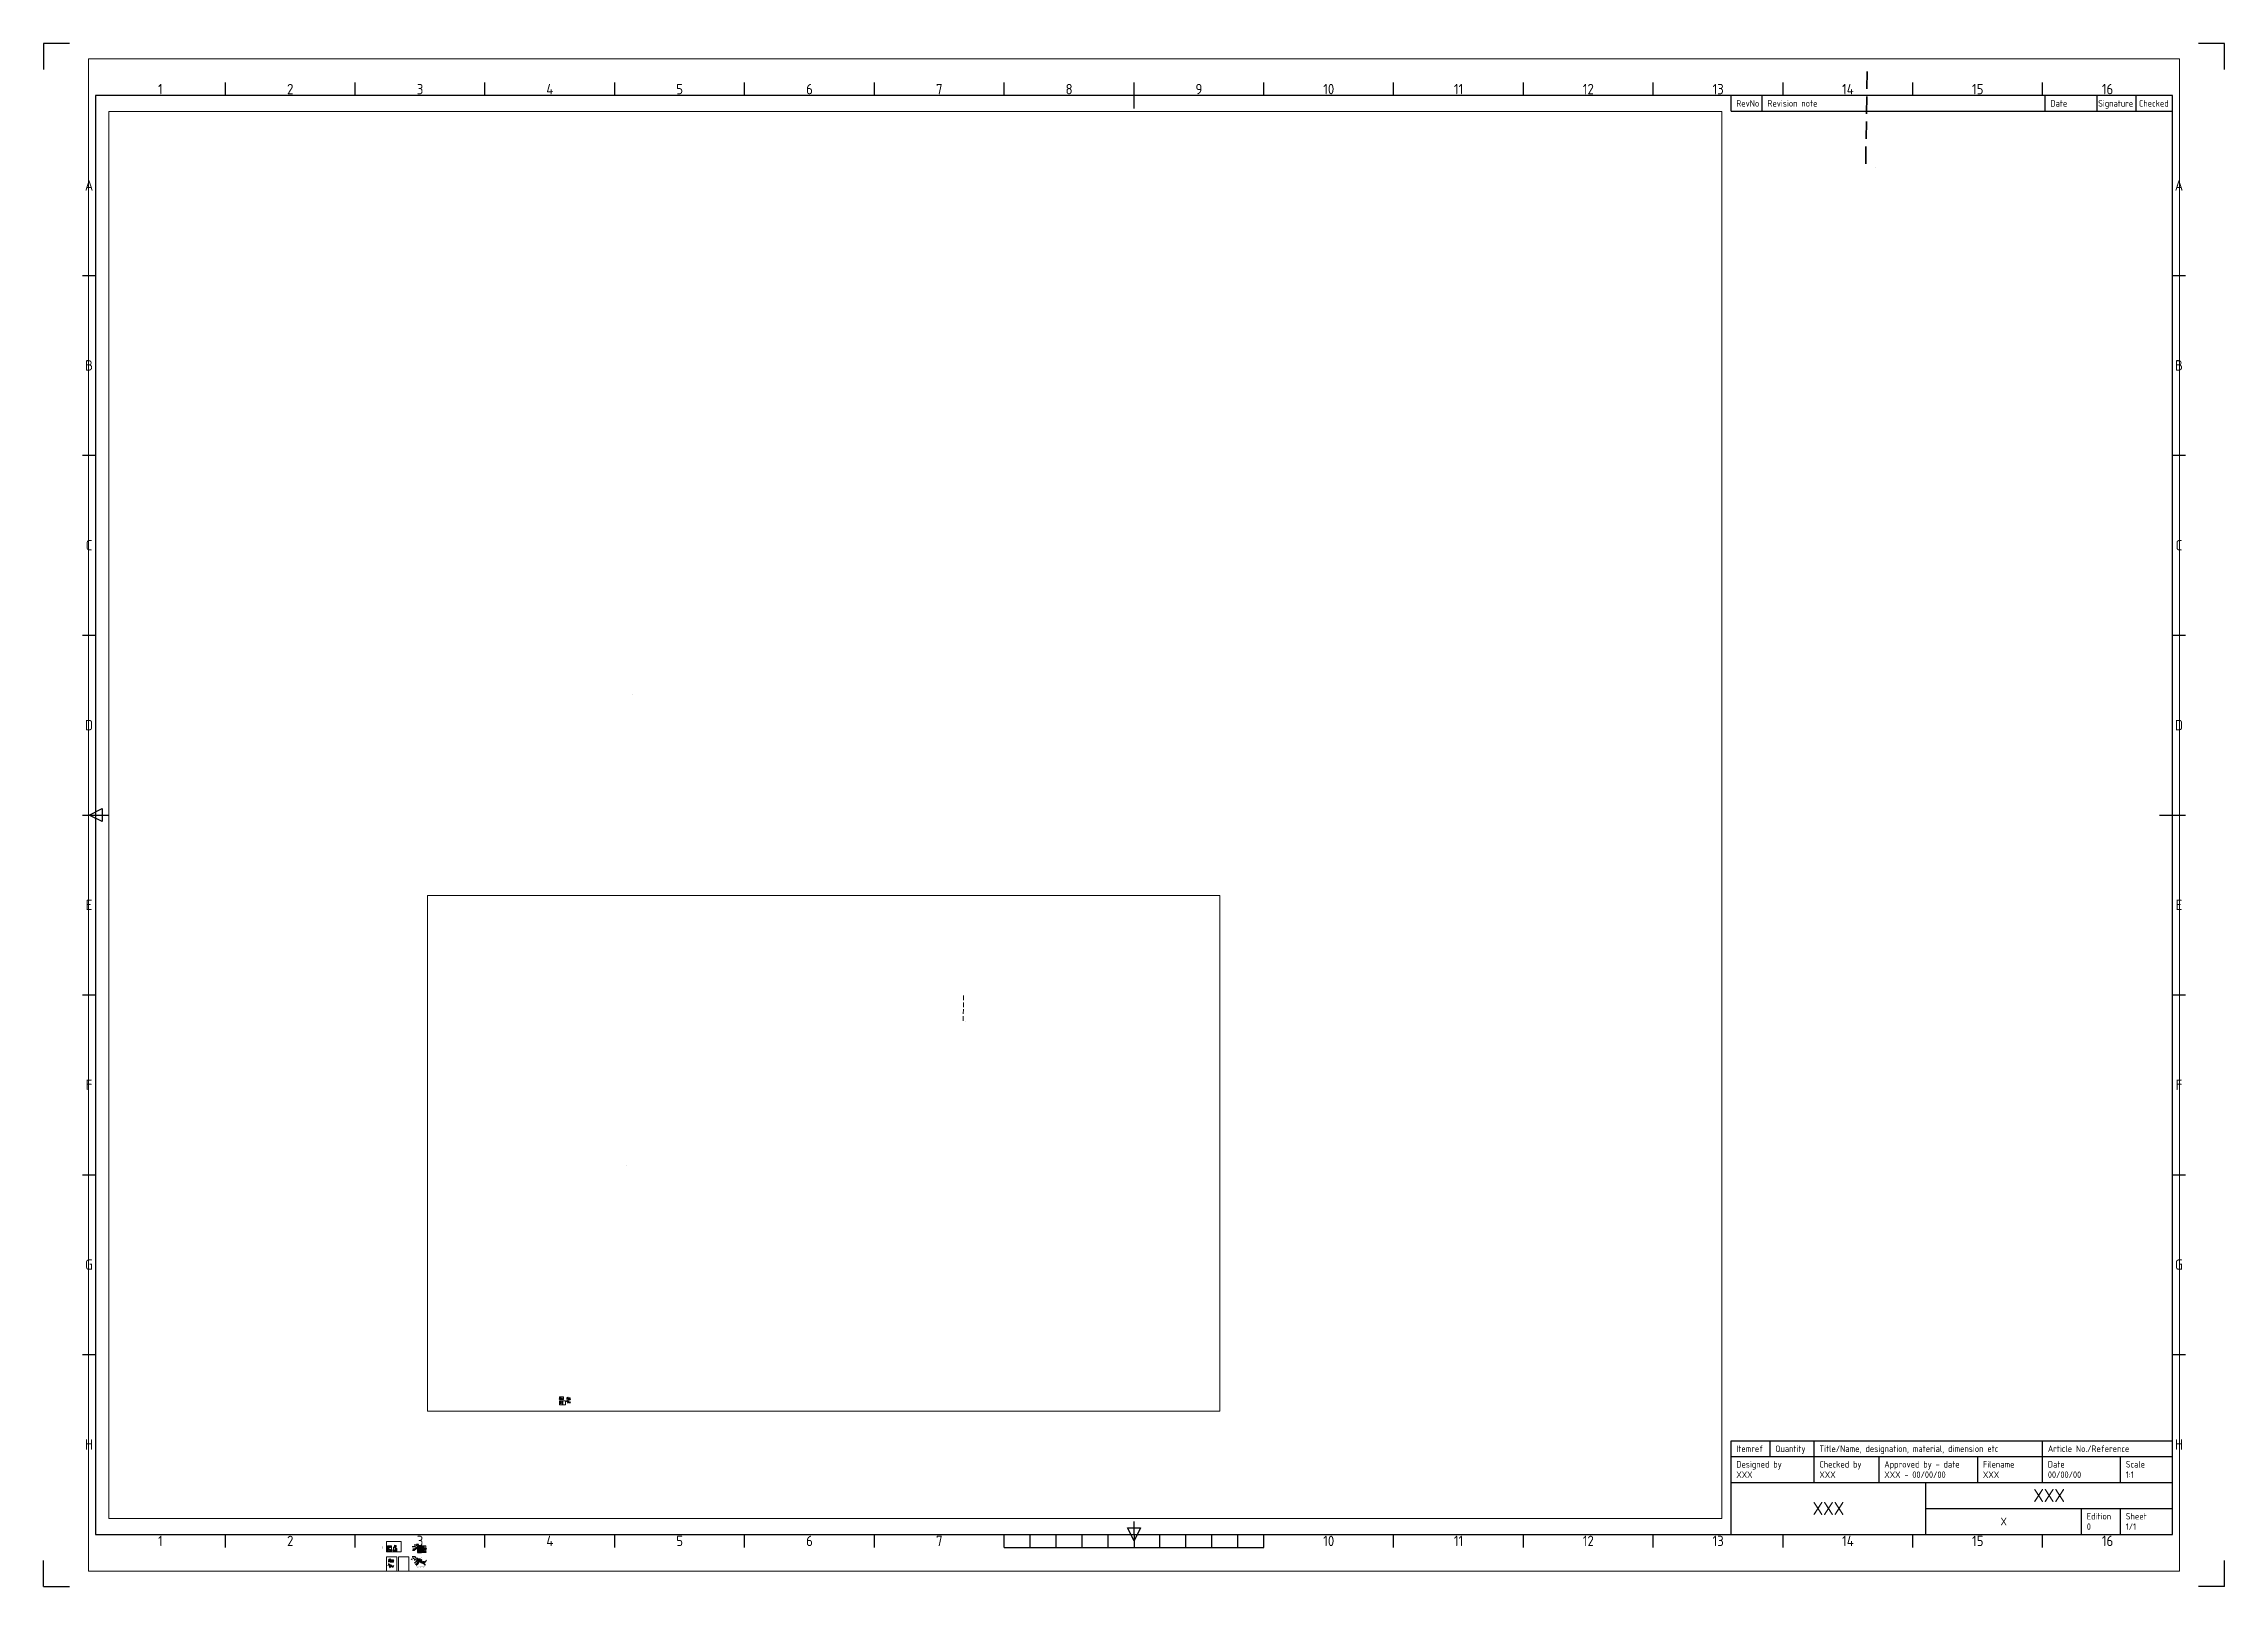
# Paper-space layout 'ISO A1 Layout' of a CAD drawing. Extents: x 0 to 840, y 0 to 594.
# The model-space entities are those that its viewports show. They can reach past a viewport. Long polylines and large blocks are cut down to what shows.
import ezdxf
from ezdxf import colors
from ezdxf.entities.mleader import LeaderData, LeaderLine
from ezdxf.enums import TextEntityAlignment as Align
from ezdxf.math import Vec2, Vec3

# ---------------------------------------------------------------- set-up
doc = ezdxf.new("R2010")
doc.units = 0
doc.header["$MEASUREMENT"] = 0
doc.header["$PDMODE"] = 35
doc.header["$PDSIZE"] = 50
for name, pattern in [('ACAD_ISO02W100', [15, 12, -3]), ('DASHDOT2', [0.7, 0.5, -0.1, 0, -0.1]), ('DASHED', [0.6, 0.5, -0.1]), ('DASHED2', [0.3, 0.25, -0.05])]:
    doc.linetypes.add(name, pattern=pattern)
doc.layers.get('0').update_dxf_attribs({"linetype": 'CONTINUOUS'})
doc.layers.get('Defpoints').update_dxf_attribs({"linetype": 'CONTINUOUS'})
for name, color, linetype in [('Boundary', 7, 'CONTINUOUS'), ('Title Block', 7, 'CONTINUOUS'), ('Viewport', 5, 'CONTINUOUS'), ('VIEWPORTS', 7, 'CONTINUOUS')]:
    doc.layers.add(name, color=color, linetype=linetype)
doc.styles.add('Annotative', font='txt.shx', dxfattribs={"height": 200})
doc.styles.add('ISO Proportional', font='isocp.shx')
doc.styles.add('MtXpl_arial_ttf_shx', font='arial.ttf.shx')
doc.styles.get("Standard").update_dxf_attribs({"font": 'arial.ttf', "height": 200})
doc.dimstyles.get("Standard").update_dxf_attribs({"dimtxt": 200, "dimasz": 0.18, "dimexe": 0.18, "dimexo": 0.0625, "dimgap": 0.09, "dimtad": 0, "dimtih": 1, "dimtoh": 1, "dimdec": 4, "dimzin": 0, "dimdsep": 46, "dimtxsty": 'MtXpl_arial_ttf_shx', "dimcen": 0.09, "dimadec": 0, "dimazin": 0, "dimtfac": 1, "dimtdec": 4, "dimtofl": 0, "dimtmove": 0, "dimatfit": 3, "dimfxl": 1, "dimtolj": 1, "dimtzin": 0, "dimarcsym": 0})

# ---------------------------------------------------------------- blocks, each defined once
blk = doc.blocks.new('ISO A1 title block')
at = {"layer": 'Title Block'}
for p, q in [((10, 594), (0, 594)), ((0, 594), (0, 584)), ((840, 594), (830, 594)), ((840, 584), (840, 594)), ((820, 574), (20, 574)), ((20, 574), (20, 20)), ((70, 574), (70, 579)), ((120, 574), (120, 579)), ((170, 574), (170, 579)), ((220, 574), (220, 579)), ((270, 574), (270, 579)), ((320, 574), (320, 579)), ((370, 574), (370, 579)), ((420, 569), (420, 579)), ((470, 574), (470, 579)), ((520, 574), (520, 579)), ((570, 574), (570, 579)), ((620, 574), (620, 579)), ((650, 568), (650, 574)), ((662, 568), (662, 574)), ((670, 574), (670, 579)), ((720, 574), (720, 579)), ((770, 574), (770, 579)), ((771, 568), (771, 574)), ((791, 568), (791, 574)), ((806, 568), (806, 574)), ((820, 20), (820, 574)), ((650, 568), (820, 568)), ((15, 504.75), (20, 504.75)), ((820, 504.75), (825, 504.75)), ((15, 435.5), (20, 435.5)), ((820, 435.5), (825, 435.5)), ((15, 366.25), (20, 366.25)), ((820, 366.25), (825, 366.25)), ((15, 297), (25, 297)), ((17.5, 297), (22.5, 299.5)), ((22.5, 294.5), (17.5, 297)), ((22.5, 299.5), (22.5, 294.5)), ((815, 297), (825, 297)), ((15, 227.75), (20, 227.75)), ((820, 227.75), (825, 227.75)), ((15, 158.5), (20, 158.5)), ((820, 158.5), (825, 158.5)), ((15, 89.25), (20, 89.25)), ((820, 89.25), (825, 89.25)), ((650, 56), (820, 56)), ((650, 50), (650, 56)), ((665, 50), (665, 56)), ((682, 50), (682, 56)), ((770, 50), (770, 56)), ((650, 50), (820, 50)), ((650, 20), (650, 50)), ((682, 40), (682, 50)), ((707, 40), (707, 50)), ((745, 40), (745, 50)), ((770, 40), (770, 50)), ((800, 40), (800, 50)), ((650, 40), (820, 40)), ((725, 20), (725, 40)), ((725, 30), (820, 30)), ((785, 20), (785, 30)), ((800, 20), (800, 30)), ((20, 20), (820, 20)), ((70, 15), (70, 20)), ((120, 15), (120, 20)), ((170, 15), (170, 20)), ((220, 15), (220, 20)), ((270, 15), (270, 20)), ((320, 15), (320, 20)), ((370, 15), (370, 20)), ((380, 15), (380, 20)), ((390, 15), (390, 20)), ((400, 15), (400, 20)), ((410, 15), (410, 20)), ((417.5, 22.5), (422.5, 22.5)), ((420, 17.5), (417.5, 22.5)), ((420, 20), (420, 25)), ((422.5, 22.5), (420, 17.5)), ((420, 20), (420, 15)), ((430, 15), (430, 20)), ((440, 15), (440, 20)), ((450, 15), (450, 20)), ((460, 15), (460, 20)), ((470, 15), (470, 20)), ((520, 15), (520, 20)), ((570, 15), (570, 20)), ((620, 15), (620, 20)), ((670, 15), (670, 20)), ((720, 15), (720, 20)), ((770, 15), (770, 20)), ((0, 0), (0, 10)), ((370, 15), (470, 15)), ((840, 0), (840, 10)), ((0, 0), (10, 0)), ((840, 0), (830, 0))]:
    blk.add_line(p, q, dxfattribs=at)
at = {"layer": 'Title Block', "style": 'ISO Proportional'}
for s, p in [('1', (45, 576.5)), ('2', (95, 576.5)), ('3', (145, 576.5)), ('4', (195, 576.5)), ('5', (245, 576.5)), ('6', (295, 576.5)), ('7', (345, 576.5)), ('8', (395, 576.5)), ('9', (445, 576.5)), ('10', (495, 576.5)), ('11', (545, 576.5)), ('12', (595, 576.5)), ('13', (645, 576.5)), ('14', (695, 576.5)), ('15', (745, 576.5)), ('16', (795, 576.5)), ('A', (17.5, 539.375)), ('A', (822.5, 539.375)), ('B', (17.5, 470.125)), ('B', (822.5, 470.125)), ('C', (17.5, 400.875)), ('C', (822.5, 400.875)), ('D', (17.5, 331.625)), ('D', (822.5, 331.625)), ('E', (17.5, 262.375)), ('E', (822.5, 262.375)), ('F', (17.5, 193.125)), ('F', (822.5, 193.125)), ('G', (17.5, 123.875)), ('G', (822.5, 123.875)), ('H', (17.5, 54.625)), ('H', (822.5, 54.625)), ('1', (45, 17.5)), ('2', (95, 17.5)), ('3', (145, 17.5)), ('4', (195, 17.5)), ('5', (245, 17.5)), ('6', (295, 17.5)), ('7', (345, 17.5)), ('10', (495, 17.5)), ('11', (545, 17.5)), ('12', (595, 17.5)), ('13', (645, 17.5)), ('14', (695, 17.5)), ('15', (745, 17.5)), ('16', (795, 17.5))]:
    blk.add_text(s, height=4, dxfattribs=at).set_placement(p, align=Align.MIDDLE)
for s, p in [('RevNo', (652, 571)), ('Revision note', (664, 571)), ('Date', (773, 571)), ('Signature', (791.361, 571)), ('Checked', (807.083, 571)), ('Itemref', (652, 53)), ('Quantity', (667, 53)), ('Title/Name, designation, material, dimension etc', (684, 53)), ('Article No./Reference', (772, 53)), ('Designed by', (652, 47)), ('Checked by', (684, 47)), ('Approved by - date', (709, 47)), ('Filename', (747, 47)), ('Date', (772, 47)), ('Scale', (802, 47)), ('Edition', (787, 27)), ('Sheet', (802, 27))]:
    blk.add_text(s, height=2.5, dxfattribs=at).set_placement(p, align=Align.MIDDLE_LEFT)
at = {"layer": 'Title Block', "style": 'ISO Proportional', "flags": 8}
for tag, p in [('DESIGNED_BY', (652, 43)), ('CHECKED_BY', (684, 43)), ('APPROVED_BY_DATE', (709, 43)), ('FILENAME', (747, 43)), ('DATE', (772, 43)), ('SCALE', (802, 43)), ('EDITION', (787, 23)), ('SHEET', (802, 23))]:
    blk.add_attdef(tag, text='', height=2.5, dxfattribs=at).set_placement(p, align=Align.MIDDLE_LEFT)
for tag, height, p in [('TITLE', 5, (772.5, 35)), ('OWNER', 5, (687.5, 30)), ('DRAWING_NUMBER', 3, (755, 25))]:
    blk.add_attdef(tag, text='', height=height, dxfattribs=at).set_placement(p, align=Align.MIDDLE)
blk = doc.blocks.new('thornicroft')
at = {"color": 7, "linetype": 'Continuous', "lineweight": 0, "ltscale": 1000}
blk.add_point((12544.7345, 13052.9327), dxfattribs=at)
at = {"color": 7, "linetype": 'ACAD_ISO02W100', "lineweight": 0, "style": 'Annotative'}
blk.add_attdef('___STEPHEN__TAYLOR', (12544.7345, 13052.9327), '', height=200, dxfattribs=at)
blk = doc.blocks.new('*D137')
at = {"layer": 'Defpoints', "color": 0, "linetype": 'ACAD_ISO02W100', "lineweight": 0, "transparency": 16777216}
for p in [(172977.49, -2262.53, 47110.44), (221347.87, -2262.53, 47110.44), (221347.87, -6896.1)]:
    blk.add_point(p, dxfattribs=at)
at = {"layer": 'VIEWPORTS', "color": 0, "linetype": 'ACAD_ISO02W100', "lineweight": -2, "transparency": 16777216}
for p, q in [((172977.49, -2262.59), (172977.49, -6896.28)), ((221347.87, -2262.59), (221347.87, -6896.28)), ((172977.67, -6896.1), (196429.23, -6896.1)), ((221347.69, -6896.1), (197896.13, -6896.1))]:
    blk.add_line(p, q, dxfattribs=at)
at = {"layer": 'VIEWPORTS', "color": 0, "linetype": 'ACAD_ISO02W100', "lineweight": 0, "transparency": 16777216}
for points in [[(172977.67, -6896.07), (172977.67, -6896.13), (172977.49, -6896.1)], [(221347.69, -6896.07), (221347.69, -6896.13), (221347.87, -6896.1)]]:
    blk.add_solid(points, dxfattribs=at)
at = {"layer": 'VIEWPORTS', "color": 0, "linetype": 'ACAD_ISO02W100', "lineweight": 0, "transparency": 16777216, "insert": (197162.68, -6896.1), "char_height": 200, "attachment_point": 5, "style": 'MtXpl_arial_ttf_shx'}
blk.add_mtext('\\A1;48370.3726', dxfattribs=at)

msp = doc.modelspace()

# ---------------------------------------------------------------- linework, layer by layer
at = {"color": 7, "linetype": 'Continuous', "lineweight": 0}
for p, q in [((41131.06042, 35178.2598), (41131.06042, 23867.64377)), ((41131.06042, 35178.2598), (41131.06042, 23867.64377)), ((46760.06042, 32698.2598), (46760.06042, 23867.64377)), ((45737.56042, 32688.2598), (45737.56042, 23867.64377)), ((48311.06042, 32543.2598), (48311.06042, 23867.64377)), ((172974.87401, 31143.16716, 47110.43755), (172977.49283, -2262.52809, 47110.43755)), ((172974.87401, 31143.16716, 47110.43755), (221347.86539, 31143.16716, 47110.43755)), ((178751.71814, 31143.16716, 47110.43755), (178751.71814, -2262.52809, 47110.43755)), ((184113.44531, 31143.16716, 47110.43755), (184113.44531, -2262.52809, 47110.43755)), ((189118.64142, 31143.16716, 47110.43755), (189118.64142, -2262.52809, 47110.43755)), ((194108.45824, 31143.16716, 47110.43755), (194125.05386, -2262.52809, 47110.43755)), ((198904.26009, 31143.16716, 47110.43755), (198904.26009, -2262.52809, 47110.43755)), ((202014.73118, 31143.16716, 47110.43755), (202014.73118, -2262.52809, 47110.43755)), ((207415.44674, 31143.16716, 47110.43755), (207415.44674, -2262.52809, 47110.43755)), ((212138.65906, 31143.16716, 47110.43755), (212138.65906, -2262.52809, 47110.43755)), ((221347.86539, 31143.16716, 47110.43755), (221347.86539, -2262.52809, 47110.43755)), ((50541.06042, 30958.2598), (50541.06042, 23867.64377)), ((46760.06042, 30218.2598), (46760.06042, 23867.64377)), ((45737.56042, 30198.2598), (45737.56042, 23867.64377)), ((48311.06042, 29908.2598), (48311.06042, 23867.64377)), ((8576.6267, 27858.1466), (8577.1504, 21177.8813)), ((8576.6267, 27858.1466), (18249.95975, 27858.1466)), ((9731.84443, 27858.1466), (9731.84443, 21177.8813)), ((10804.04963, 27858.1466), (10804.04963, 21177.8813)), ((11804.95793, 27858.1466), (11804.95793, 21177.8813)), ((12802.79079, 27858.1466), (12806.10947, 21177.8813)), ((13761.82572, 27858.1466), (13761.82572, 21177.8813)), ((14383.83858, 27858.1466), (14383.83858, 21177.8813)), ((15463.84043, 27858.1466), (15463.84043, 21177.8813)), ((16408.35936, 27858.1466), (16408.35936, 21177.8813)), ((18249.95975, 27858.1466), (18249.95975, 21177.8813)), ((50541.06042, 23867.64377), (50541.06042, 26738.2598)), ((9418.35894, 26637.51785), (8900.6267, 26157.51785)), ((10460.4267, 26409.51785), (9988.8667, 26517.51785)), ((51331.72947, 26178.26007), (37933.86306, 26178.26007)), ((11763.96715, 25817.51785), (11361.0267, 25909.51785)), ((16780.6267, 25603.51785), (18234.51332, 25153.62675)), ((177184.08565, 25039.22516, 47110.43755), (174595.0859, 22638.91125, 47110.43755)), ((182395.10597, 23899.07606, 47110.43755), (180036.99758, 24439.14669, 47110.43755)), ((35530.89956, 24075.9514), (35530.89956, 1454.71934)), ((35530.89956, 24075.9514), (35530.89956, 1454.71934)), ((41131.06042, 23867.64377), (50541.06042, 23867.64377)), ((8577.96633, 23692.9834), (18251.29937, 23692.9834)), ((8536.39134, 22269.74659), (18209.72439, 22269.74659)), ((188913.66069, 20938.6889, 47110.43755), (186898.69495, 21398.74907, 47110.43755)), ((214000.23926, 19868.54895, 47110.43755), (221270.62316, 17618.79922, 47110.43755)), ((46788.89956, 19115.9514), (46788.89956, 1454.71934)), ((44743.89956, 19095.9514), (44743.89956, 1454.71934)), ((49890.89956, 18805.9514), (49890.89956, 1454.71934)), ((54350.89956, 15635.9514), (54350.89956, 1454.71934)), ((46788.89956, 14155.9514), (46788.89956, 1454.71934)), ((44743.89956, 14115.9514), (44743.89956, 1454.71934)), ((49890.89956, 13535.9514), (49890.89956, 1454.71934)), ((172981.573, 10314.62725, 47110.43755), (221354.56438, 10314.62725, 47110.43755)), ((54350.89956, 1454.71934), (54350.89956, 7195.9514)), ((56565.79115, 6075.95194), (28472.71605, 6075.95194)), ((172773.67089, 3197.51241, 47110.43755), (221146.66227, 3197.51241, 47110.43755)), ((35530.89956, 1454.71934), (54350.89956, 1454.71934)), ((16486.1, -49111.34852), (16487.1474, -62471.87912)), ((16486.1, -49111.34852), (35832.76609, -49111.34852)), ((18796.53546, -49111.34852), (18796.53546, -62471.87912)), ((20940.94585, -49111.34852), (20940.94585, -62471.87912)), ((22942.76246, -49111.34852), (22942.76246, -62471.87912)), ((24938.42816, -49111.34852), (24945.06554, -62471.87912)), ((26856.49803, -49111.34852), (26856.49803, -62471.87912)), ((28100.52375, -49111.34852), (28100.52375, -62471.87912)), ((30260.52745, -49111.34852), (30260.52745, -62471.87912)), ((32149.5653, -49111.34852), (32149.5653, -62471.87912)), ((35832.76609, -49111.34852), (35832.76609, -62471.87912)), ((18169.56447, -51552.60602), (17134.1, -52512.60602)), ((20253.7, -52008.60602), (19310.58, -51792.60602)), ((22860.78089, -53192.60602), (22054.9, -53008.60602)), ((32894.1, -53620.60602), (35801.87324, -54520.38822)), ((16488.77925, -57441.67492), (35835.44533, -57441.67492)), ((16405.62928, -60288.14854), (35752.29536, -60288.14854))]:
    msp.add_line(p, q, dxfattribs=at)
at = {"color": 7, "linetype": 'DASHED2', "lineweight": 0, "ltscale": 2000}
for p, q in [((10808.0267, 26203.51785), (10460.4267, 26409.51785)), ((11361.0267, 25909.51785), (10808.0267, 26203.51785)), ((184133.3333, 22868.94134, 47110.43755), (182395.10597, 23899.07606, 47110.43755)), ((186898.69495, 21398.74907, 47110.43755), (184133.3333, 22868.94134, 47110.43755)), ((20948.9, -52420.60602), (20253.7, -52008.60602)), ((22054.9, -53008.60602), (20948.9, -52420.60602))]:
    msp.add_line(p, q, dxfattribs=at)
at = {"color": 7, "linetype": 'Continuous', "lineweight": 0, "ltscale": 1000}
for p, q in [((8577.1504, 21177.8813), (18249.95975, 21177.8813)), ((10296.04021, 12449.70284, -1888), (8579.96832, 13320.98767, -2036)), ((11130.89103, 12021.021, -1866), (10296.04021, 12449.70284, -1888)), ((12102.03977, 11770.78488, -1884), (11130.89103, 12021.021, -1866)), ((12812.81458, 11697.14268, -1938), (12102.03977, 11770.78488, -1884)), ((172977.49283, -2262.52809, 47110.43755), (221347.86539, -2262.52809, 47110.43755)), ((181573.06602, -45909.12844, 37669.20284), (172991.58428, -41552.13447, 36929.10605)), ((185747.86607, -48052.81798, 37779.21723), (181573.06602, -45909.12844, 37669.20284)), ((190604.24491, -49304.16223, 37689.20545), (185747.86607, -48052.81798, 37779.21723)), ((194158.58377, -49672.42139, 37419.17014), (190604.24491, -49304.16223, 37689.20545)), ((16487.1474, -62471.87912), (35832.76609, -62471.87912)), ((19924.92702, -79928.23604, -3776), (16492.78324, -78185.66637, -4072)), ((21594.62865, -80785.59971, -3732), (19924.92702, -79928.23604, -3776)), ((23536.92614, -81286.07195, -3768), (21594.62865, -80785.59971, -3732)), ((24958.47576, -81433.35635, -3876), (23536.92614, -81286.07195, -3768))]:
    msp.add_line(p, q, dxfattribs=at)
for points in [[(-3735.80196, 57019.65804), (80264.19804, 57019.65804), (80264.19804, -2380.34196), (-3735.80196, -2380.34196)], [(543.04791, 31109.92579), (23882.60973, 31109.92579), (23941.37872, -54.55034), (543.04791, -54.55034)], [(63752.31842, -32319.35851), (123152.31842, -32319.35851), (123199.967, -116319.34499), (63752.31842, -116353.06637)], [(-5354.10474, -32369.08751), (54045.89526, -32369.08751), (54093.54383, -116369.07399), (-5354.10474, -116402.79537)]]:
    msp.add_lwpolyline(points, close=True, dxfattribs=at)
at = {"color": 7, "linetype": 'Continuous', "lineweight": 0}
for points in [[(41131.06042, 35178.2598), (45737.56042, 32688.2598), (46760.06042, 32698.2598), (48311.06042, 32543.2598), (50541.06042, 30958.2598)], [(8576.6267, 25649.51785), (9581.65283, 25659.51785), (9731.84443, 25663.51785), (10804.04963, 25641.51785), (11804.95793, 25381.51785), (12802.79079, 25129.51785), (13761.82572, 24921.51785), (14383.83858, 24817.51785), (15463.84043, 24829.51785), (16408.35936, 24791.51785), (18249.95975, 24663.51785)], [(35530.89956, 24075.9514), (44743.89956, 19095.9514), (46788.89956, 19115.9514), (49890.89956, 18805.9514), (54350.89956, 15635.9514)], [(16486.1, -53528.60602), (18496.15226, -53508.60602), (18796.53546, -53500.60602), (20940.94585, -53544.60602), (22942.76246, -54064.60602), (24938.42816, -54568.60602), (26856.49803, -54984.60602), (28100.52375, -55192.60602), (30260.52745, -55168.60602), (32149.5653, -55244.60602), (35832.76609, -55500.60602)]]:
    msp.add_lwpolyline(points, dxfattribs=at)
at = {"color": 7, "linetype": 'DASHDOT2', "lineweight": 0, "ltscale": 2000}
for points in [[(9418.35894, 26637.51785), (9988.8667, 26517.51785), (10460.4267, 26409.51785), (16780.6267, 25603.51785)], [(18169.56447, -51552.60602), (19310.58, -51792.60602), (20253.7, -52008.60602), (32894.1, -53620.60602)]]:
    msp.add_lwpolyline(points, dxfattribs=at)
at = {"color": 7, "linetype": 'DASHED2', "lineweight": 0, "ltscale": 2000}
for points in [[(9988.8667, 26517.51785), (9274.4267, 26351.51785), (8900.6267, 26157.51785), (8710.6267, 25867.51785), (8576.6267, 25804.91785)], [(11763.96715, 25817.51785), (12802.79079, 25679.51785), (13692.78965, 25485.51785), (14057.71671, 25417.51785), (15463.8267, 25493.51785), (16464.32372, 25513.51785)], [(8852.79073, 25794.86426), (9492.6267, 25779.51785), (10176.0267, 25681.51785)], [(10176.0267, 25681.51785), (10808.00152, 25663.51785), (11797.73604, 25443.51785)], [(12892.70618, 25185.51785), (11856.3424, 25449.51785), (11797.83103, 25442.70232)], [(12892.70618, 25185.51785), (14528.52722, 24899.51785), (15379.43276, 24885.82843), (18271.76484, 24659.51785)], [(19310.58, -51792.60602), (17881.7, -52124.60602), (17134.1, -52512.60602), (16754.1, -53092.60602), (16486.1, -53217.80602)], [(22860.78089, -53192.60602), (24938.42816, -53468.60602), (26718.42589, -53856.60602), (27448.28, -53992.60602), (30260.5, -53840.60602), (32261.49404, -53800.60602)], [(17038.42805, -53237.91321), (18318.1, -53268.60602), (19684.9, -53464.60602)], [(19684.9, -53464.60602), (20948.84963, -53500.60602), (22928.31866, -53940.60602)], [(25118.25894, -54456.60602), (23045.5314, -53928.60602), (22928.50865, -53942.23709)], [(25118.25894, -54456.60602), (28389.90103, -55028.60602), (30091.71211, -55055.98485), (35876.37627, -55508.60602)]]:
    msp.add_lwpolyline(points, dxfattribs=at)
at = {"color": 7, "linetype": 'DASHDOT2', "lineweight": 0, "ltscale": 2000, "elevation": 47110.43755}
msp.add_lwpolyline([(177184.08565, 25039.22516), (180036.99758, 24439.14669), (182395.10597, 23899.07606), (214000.23926, 19868.54895)], dxfattribs=at)
at = {"color": 7, "linetype": 'DASHED2', "lineweight": 0, "ltscale": 2000, "elevation": 47110.43755}
for points in [[(180036.99758, 24439.14669), (176464.33035, 23609.03812), (174595.0859, 22638.91125), (173644.96164, 21188.7216), (172974.87401, 20875.68066)], [(188913.66069, 20938.6889), (194108.45824, 20248.59865), (198559.0346, 19278.47178), (200383.90854, 18938.42731), (207415.3781, 19318.47701), (212418.5175, 19418.49009)], [(174355.87474, 20825.40611), (177555.47305, 20748.66405), (180972.91998, 20258.59996)], [(180972.91998, 20258.59996), (184133.20734, 20168.58819), (189082.5272, 19068.44431)], [(194558.09399, 17778.27558), (189375.59738, 19098.44824), (189083.00224, 19064.3661)], [(194558.09399, 17778.27558), (202738.26901, 16348.08855), (206993.35318, 16279.6325), (221456.90512, 15147.93159)]]:
    msp.add_lwpolyline(points, dxfattribs=at)
at = {"color": 7, "linetype": 'Continuous', "lineweight": 0}
for points, elevation in [([(172974.87401, 20098.57903), (178000.66191, 20148.58557), (178751.71814, 20168.58819), (184113.44531, 20058.5738), (189118.64142, 18758.40376), (194108.45824, 17498.23896), (198904.26009, 16458.10293), (202014.73118, 15938.03492), (207415.44674, 15998.04277), (212138.65906, 15808.01792), (221347.86539, 15167.93421)], 47110.43755), ([(7749.19634, 10629.65615), (8173.25582, 12374.56021), (8370.31809, 12734.71915), (8579.96832, 13320.98767), (8833.8258, 14157.94668)], -15782), ([(9261.13069, 10269.92526), (9529.75133, 10970.72977), (9791.84521, 11181.10963), (9796.2516, 11594.36236), (10012.16827, 11857.85428), (10046.72556, 11972.38722), (10296.04021, 12449.70284), (10598.10757, 12973.72127)], -15782), ([(16764.1532, 8916.67094), (15611.9959, 8832.63785), (14538.05161, 8763.66151), (13743.75234, 9370.31246), (12973.1042, 10000.20567), (12242.5995, 10621.58387), (12242.5995, 10621.58387), (11882.56571, 11128.80736), (10876.00852, 11520.27465), (10046.72556, 11972.38722), (8370.31809, 12734.71915)], -15782), ([(10118.40244, 10049.82267), (10525.46575, 10810.93992), (10712.20082, 11210.25685), (10853.41066, 11416.55707), (10876.00852, 11520.27465), (11130.89103, 12021.021), (11386.24645, 12671.03147)], -15782), ([(11479.22426, 9427.86772), (11994.25809, 10223.07848), (12019.62922, 10423.95731), (12242.5995, 10621.58387), (12812.81458, 11697.14268), (12917.25538, 12444.13138)], -15782), ([(15434.33404, 7939.16135), (14424.97313, 8477.59849), (13549.62808, 9100.10555), (12676.07696, 9789.78985), (12019.62922, 10423.95731), (11583.10078, 10757.98563), (10712.20082, 11210.25685), (8173.25582, 12374.56021)], -15782), ([(11445.47547, 9399.35424), (11578.70746, 10513.19859), (11583.10078, 10757.98563), (11788.70546, 10938.57), (11882.56571, 11128.80736), (12102.03977, 11770.78488), (12341.35671, 12272.84006)], -15782), ([(13456.58547, 8922.64831), (12670.36263, 9627.08968), (11995.40522, 10221.44016), (11578.70746, 10513.19859), (10525.46575, 10810.93992), (9769.43431, 11165.40917)], -15782), ([(12848.94845, 8367.78864), (13456.58547, 8922.64831), (13549.62808, 9100.10555), (13746.53779, 9369.82127), (13894.78602, 9632.32167), (14156.0662, 10071.62643), (14296.40054, 10728.99563)], -15782), ([(15672.34601, 7446.02727), (14355.53513, 8214.12484), (12848.94845, 8367.78864), (12153.33967, 9016.04201), (11479.22426, 9427.86772), (10118.40244, 10049.82267), (9261.13069, 10269.92526), (7687.82895, 10599.44817)], -15782), ([(15510.63321, 7052.59807), (15687.36338, 7482.56286), (15434.33404, 7939.16135), (15611.9959, 8832.63785), (15695.61754, 9665.15177), (15626.23465, 10273.34089)], -15782), ([(16952.98704, 8252.95279), (16833.49346, 8650.26537), (16764.1532, 8916.67094), (16560.24803, 9560.07026), (16352.08079, 10220.01753)], -15782), ([(14227.13282, 7787.28899), (14355.53513, 8214.12484), (14424.97313, 8477.59849), (14538.05161, 8763.66151), (14646.25634, 9508.66844), (14538.64607, 10083.1434)], -15782), ([(168837.18108, -55010.55218), (170957.75579, -46284.89073), (171943.19601, -44483.86049), (172991.58428, -41552.13447), (174261.03771, -37366.79208)], -31809.88356), ([(176397.8416, -56809.44185), (177741.12049, -53304.96103), (179051.76125, -52252.92411), (179073.79611, -50186.39023), (180153.52063, -48868.75829), (180326.32972, -48296.01872), (181573.06602, -45909.12844), (183083.60037, -43288.69362)], -31809.88356), ([(213917.86096, -63576.59848), (208156.32098, -63996.81888), (202785.8972, -64341.74569), (198813.88137, -61308.09421), (194960.13671, -58158.21623), (191307.13544, -55050.91884), (191307.13544, -55050.91884), (189506.73105, -52514.46966), (184473.28686, -50556.87722), (180326.32972, -48296.01872), (171943.19601, -44483.86049)], -31809.88356), ([(180684.76098, -57910.09875), (182720.34376, -54104.01478), (183654.14119, -52107.16895), (184360.28277, -51075.53295), (184473.28686, -50556.87722), (185747.86607, -48052.81798), (187024.81018, -44802.34054)], -31809.88356), ([(187489.76005, -61020.28027), (190065.26601, -57043.70641), (190192.13825, -56039.18087), (191307.13544, -55050.91884), (194158.58377, -49672.42139), (194680.85609, -45936.98937)], -31809.88356), ([(207267.89549, -68464.78571), (202220.43085, -65772.24786), (197843.13313, -62659.30546), (193474.80623, -59210.43291), (190192.13825, -56039.18087), (188009.21055, -54368.82082), (183654.14119, -52107.16895), (170957.75579, -46284.89073)], -31809.88356), ([(187320.99399, -61162.86633), (187987.24111, -55592.91615), (188009.21055, -54368.82082), (189037.36844, -53465.78089), (189506.73105, -52514.46966), (190604.24491, -49304.16223), (191800.98609, -46793.55799)], -31809.88356), ([(197377.85924, -63546.70773), (193446.23087, -60024.04018), (190071.00241, -57051.89908), (187987.24111, -55592.91615), (182720.34376, -54104.01478), (178939.69211, -52331.43667)], -31809.88356), ([(194339.27675, -66321.36893), (197377.85924, -63546.70773), (197843.13313, -62659.30546), (198827.81044, -61310.55049), (199569.14854, -59997.8768), (200875.7203, -57801.06572), (201577.48379, -54513.78979)], -31809.88356), ([(208458.11101, -70930.77857), (201873.19545, -67089.78842), (194339.27675, -66321.36893), (190860.77794, -63079.67816), (187489.76005, -61020.28027), (180684.76098, -57910.09875), (176397.8416, -56809.44185), (168530.30398, -55161.61182)], -31809.88356), ([(207649.44126, -72898.18187), (208533.20768, -70748.07674), (207267.89549, -68464.78571), (208156.32098, -63996.81888), (208574.48388, -59833.70485), (208227.52402, -56792.36147)], -31809.88356), ([(214862.15365, -66895.62328), (214264.60759, -64908.80056), (213917.86096, -63576.59848), (212898.20175, -60359.18113), (211857.22941, -57059.01318)], -31809.88356), ([(201231.0999, -69224.24683), (201873.19545, -67089.78842), (202220.43085, -65772.24786), (202785.8972, -64341.74569), (203326.99159, -60616.22383), (202788.86987, -57743.47331)], -31809.88356), ([(14831.23928, -83568.32943), (15679.35823, -80078.5213), (16073.48277, -79358.20342), (16492.78324, -78185.66637), (17000.4982, -76511.74836)], -31564), ([(17855.10798, -84287.79119), (18392.34926, -82886.18219), (18916.53701, -82465.42245), (18925.3498, -81638.91701), (19357.18313, -81111.93316), (19426.29772, -80882.86729), (19924.92702, -79928.23604), (20529.06174, -78880.19919)], -31564), ([(32861.15299, -86994.29984), (30556.8384, -87162.36602), (28408.94982, -87300.3187), (26820.35127, -86087.0168), (25279.055, -84827.23039), (23818.04559, -83584.47398), (23818.04559, -83584.47398), (23097.97801, -82570.02699), (21084.86364, -81787.09242), (19426.29772, -80882.86729), (16073.48277, -79358.20342)], -31564), ([(19569.65147, -84727.99638), (20383.7781, -83205.76189), (20757.24823, -82407.12801), (21039.66792, -81994.52758), (21084.86364, -81787.09242), (21594.62865, -80785.59971), (22105.3395, -79485.57878)], -31564), ([(22291.29512, -85971.90628), (23321.36278, -84381.48476), (23372.10504, -83979.72709), (23818.04559, -83584.47398), (24958.47576, -81433.35635), (25167.35736, -79939.37895)], -31564), ([(30201.51467, -88949.31903), (28182.79286, -87872.44474), (26432.10275, -86627.43062), (24685.00051, -85248.06202), (23372.10504, -83979.72709), (22499.04815, -83311.67045), (20757.24823, -82407.12801), (15679.35823, -80078.5213)], -31564), ([(22223.79753, -86028.93325), (22490.26152, -83801.24455), (22499.04815, -83311.67045), (22910.25752, -82950.50172), (23097.97801, -82570.02699), (23536.92614, -81286.07195), (24015.56001, -80281.96159)], -31564), ([(26246.01754, -86982.3451), (24673.57186, -85573.46236), (23323.65704, -84384.7614), (22490.26152, -83801.24455), (20383.7781, -83205.76189), (18871.71521, -82496.82337)], -31564), ([(25030.7435, -88092.06444), (26246.01754, -86982.3451), (26432.10275, -86627.43062), (26825.92217, -86087.99919), (27122.41863, -85562.99838), (27644.97898, -84684.38887), (27925.64767, -83369.65046)], -31564), ([(30677.53862, -89935.58717), (28043.91686, -88399.39204), (25030.7435, -88092.06444), (23639.52594, -86795.55771), (22291.29512, -85971.90628), (19569.65147, -84727.99638), (17855.10798, -84287.79119), (14708.50449, -83628.74538)], -31564), ([(30354.11302, -90722.44557), (30707.57336, -89862.516), (30201.51467, -88949.31903), (30556.8384, -87162.36602), (30724.08168, -85497.33819), (30585.31589, -84280.95993)], -31564), ([(33238.82067, -88321.73614), (32999.83351, -87527.11099), (32861.15299, -86994.29984), (32453.34265, -85707.50121), (32037.00817, -84387.60667)], -31564), ([(27787.11223, -89253.06374), (28043.91686, -88399.39204), (28182.79286, -87872.44474), (28408.94982, -87300.3187), (28625.35927, -85810.30484), (28410.13873, -84661.35491)], -31564)]:
    msp.add_lwpolyline(points, dxfattribs=dict(at, elevation=elevation))
at = {"color": 1}
for points in [[(1412643.91, 4931559.13, 69.81), (1412634.13669, 4931575.92702, 0)], [(1412643.91, 4931559.13, 69.81), (1412648.01, 4931541.8, 73.93)], [(1412643.51, 4931548.07, 74.4), (1412644.83, 4931543.72, 75.27), (1412646.03, 4931539.83, 76.74), (1412646.99, 4931536.82, 77.77), (1412648.15, 4931534.19, 78.31), (1412651.5, 4931532.78, 77.48), (1412653.74, 4931532.89, 76.51), (1412655.25, 4931533.57, 75.86), (1412657.05, 4931534.8, 74.68)], [(1412657.56, 4931536.07, 73.97), (1412648.01, 4931541.8, 73.93)]]:
    msp.add_polyline3d(points, dxfattribs=at)
at = {"color": 7, "linetype": 'Continuous', "lineweight": 0}
for points in [[(13456.58547, 8922.64831, -820), (13801.01714, 8709.69098, -728), (14443.84885, 8210.0397, -434), (14946.41349, 7827.02955, -228), (15438.15365, 7529.21817, -120), (16148.7363, 7682.50319, -286), (16503.10173, 7957.48163, -480), (16672.48338, 8242.10393, -610), (16826.28424, 8650.10062, -846)], [(197377.85924, -63546.70773, 43009.90129), (199100.24284, -64611.63365, 43469.96145), (202314.82176, -67110.2168, 44940.15373), (204827.97367, -69025.51804, 45970.28844), (207286.99604, -70514.76971, 46510.35907), (210840.37399, -69748.24436, 45680.25051), (212612.43287, -68373.17231, 44710.12364), (213459.45192, -66949.87466, 44060.03862), (214228.55678, -64909.6244, 42879.88429)], [(26246.01754, -86982.3451, -1640), (26934.88088, -87408.25977, -1456), (28220.54429, -88407.56232, -868), (29225.67358, -89173.58262, -456), (30209.15389, -89769.20539, -240), (31630.31919, -89462.63535, -572), (32339.05005, -88912.67846, -960), (32677.81335, -88343.43385, -1220), (32985.41507, -87527.44048, -1692)]]:
    msp.add_polyline3d(points, dxfattribs=at)
for p in [(41131.06042, 35178.2598), (41131.06042, 35178.2598), (46760.06042, 32698.2598), (45737.56042, 32688.2598), (48311.06042, 32543.2598), (50541.06042, 30958.2598), (35530.89956, 24075.9514), (35530.89956, 24075.9514), (46788.89956, 19115.9514), (44743.89956, 19095.9514), (49890.89956, 18805.9514), (54350.89956, 15635.9514), (8833.8258, 14157.94668, -2670), (8579.96832, 13320.98767, -2036), (10598.10757, 12973.72127, -2314), (8370.31809, 12734.71915, -1974), (11386.24645, 12671.03147, -2320), (10296.04021, 12449.70284, -1888), (12917.25538, 12444.13138, -2422), (8173.25582, 12374.56021, -1978), (12341.35671, 12272.84006, -2296), (13583.81685, 12168.62492, -2316), (11130.89103, 12021.021, -1866), (10046.72556, 11972.38722, -1846), (10012.16827, 11857.85428, -1854), (12102.03977, 11770.78488, -1884), (13509.32351, 11713.61422, -2022), (12812.81458, 11697.14268, -1938), (9796.2516, 11594.36236, -1858), (10876.00852, 11520.27465, -1808), (10853.41066, 11416.55707, -1782), (10712.20082, 11210.25685, -1790), (9769.43431, 11165.40917, -1240), (11882.56571, 11128.80736, -1820), (9529.75133, 10970.72977, -1124), (13473.37182, 10955.98404, -1954), (11788.70546, 10938.57, -1778), (10525.46575, 10810.93992, -1144), (11583.10078, 10757.98563, -1738), (14296.40054, 10728.99563, -1758), (12242.5995, 10621.58387, -1716), (12242.27305, 10611.5892, -1702), (13397.38968, 10614.68254, -1644), (7720.93559, 10583.17125, -982), (11578.70746, 10513.19859, -1220), (12019.62922, 10423.95731, -1650), (13167.38711, 10312.02958, -1514), (15626.23465, 10273.34089, -1072), (9261.13069, 10269.92526, -684), (11994.25809, 10223.07848, -1152), (11995.40522, 10221.44016, -1154), (16352.08079, 10220.01753, -1380), (14538.64607, 10083.1434, -1344), (14156.0662, 10071.62643, -1376), (10118.40244, 10049.82267, -632), (12973.1042, 10000.20567, -1508), (12676.07696, 9789.78985, -1452), (15695.61754, 9665.15177, -1022), (12670.36263, 9627.08968, -958), (13894.78602, 9632.32167, -1188), (16560.24803, 9560.07026, -1078), (16560.24803, 9560.07026, -1078), (14627.85051, 9505.92372, -1036), (11479.22426, 9427.86772, -544), (11445.47547, 9399.35424, -532), (13743.75234, 9370.31246, -1278), (13746.53779, 9369.82127, -1256), (13549.62808, 9100.10555, -1194), (12153.33967, 9016.04201, -486), (13456.58547, 8922.64831, -820), (16764.1532, 8916.67094, -988), (15611.9959, 8832.63785, -974), (14542.25192, 8759.92044, -996), (16833.49346, 8650.26537, -834), (14424.97313, 8477.59849, -974), (12848.94845, 8367.78864, -306), (16952.98704, 8252.95279, -626), (16672.48338, 8242.10393, -610), (14355.53513, 8214.12484, -438), (16503.10173, 7957.48163, -480), (15434.33404, 7939.16135, -904), (14946.41349, 7827.02955, -228), (14227.13282, 7787.28899, -198), (16148.7363, 7682.50319, -286), (15438.15365, 7529.21817, -120), (15682.78509, 7458.79474, -118), (15510.63321, 7052.59807, 86), (174261.03771, -37366.79208, 33758.69143), (172991.58428, -41552.13447, 36929.10605), (183083.60037, -43288.69362, 35538.92424), (171943.19601, -44483.86049, 37239.1466), (187024.81018, -44802.34054, 35508.92032), (181573.06602, -45909.12844, 37669.20284), (194680.85609, -45936.98937, 34998.85361), (170957.75579, -46284.89073, 37219.14398), (191800.98609, -46793.55799, 35628.93601), (198014.09934, -47314.70185, 35528.92293), (185747.86607, -48052.81798, 37779.21723), (180326.32972, -48296.01872, 37879.23031), (180153.52063, -48868.75829, 37839.22507), (190604.24491, -49304.16223, 37689.20545), (197641.58392, -49590.05295, 36999.1152), (194158.58377, -49672.42139, 37419.17014), (179073.79611, -50186.39023, 37819.22246), (184473.28686, -50556.87722, 38069.25516), (184360.28277, -51075.53295, 38199.27216), (183654.14119, -52107.16895, 38159.26693), (178939.69211, -52331.43667, 40909.62662), (189506.73105, -52514.46966, 38009.24731), (177741.12049, -53304.96103, 41489.70248), (197461.80198, -53378.69928, 37339.15968), (189037.36844, -53465.78089, 38219.27478), (182720.34376, -54104.01478, 41389.6894), (188009.21055, -54368.82082, 38419.30094), (201577.48379, -54513.78979, 38319.28786), (191307.13544, -55050.91884, 38529.31532), (197081.84158, -55085.42999, 38889.36241), (191305.503, -55100.89872, 38599.32448), (168695.85884, -55243.00707, 42199.79534), (187987.24111, -55592.91615, 41009.6397), (190192.13825, -56039.18087, 38859.35849), (195931.67832, -56598.89276, 39539.44743), (208227.52402, -56792.36147, 41749.73649), (176397.8416, -56809.44185, 43689.99023), (190065.26601, -57043.70641, 41349.68417), (190071.00241, -57051.89908, 41339.68286), (211857.22941, -57059.01318, 40209.53506), (202788.86987, -57743.47331, 40389.5586), (200875.7203, -57801.06572, 40229.53768), (180684.76098, -57910.09875, 43950.02424), (194960.13671, -58158.21623, 39569.45135), (193474.80623, -59210.43291, 39849.48797), (208574.48388, -59833.70485, 41999.76918), (199569.14854, -59997.8768, 41169.66062), (193446.23087, -60024.04018, 42319.81104), (212898.20175, -60359.18113, 41719.73256), (212898.20175, -60359.18113, 41719.73256), (203234.95044, -60629.94923, 41929.76003), (187489.76005, -61020.28027, 44390.08179), (187320.99399, -61162.86633, 44450.08963), (198813.88137, -61308.09421, 40719.60177), (198827.81044, -61310.55049, 40829.61615), (197843.13313, -62659.30546, 41139.6567), (190860.77794, -63079.67816, 44680.11972), (197377.85924, -63546.70773, 43009.90129), (213917.86096, -63576.59848, 42169.79142), (208156.32098, -63996.81888, 42239.80058), (202806.9015, -64360.45346, 42129.78619), (214264.60759, -64908.80056, 42939.89213), (202220.43085, -65772.24786, 42239.80058), (194339.27675, -66321.36893, 45580.23743), (214862.15365, -66895.62328, 43980.02816), (213459.45192, -66949.87466, 44060.03862), (201873.19545, -67089.78842, 44920.15111), (212612.43287, -68373.17231, 44710.12364), (207267.89549, -68464.78571, 42589.84635), (204827.97367, -69025.51804, 45970.28844), (201231.0999, -69224.24683, 46120.30806), (210840.37399, -69748.24436, 45680.25051), (207286.99604, -70514.76971, 46510.35907), (208510.31322, -70866.93289, 46520.36038), (207649.44126, -72898.18187, 47540.49379), (17000.4982, -76511.74836, -5340), (16492.78324, -78185.66637, -4072), (20529.06174, -78880.19919, -4628), (16073.48277, -79358.20342, -3948), (22105.3395, -79485.57878, -4640), (19924.92702, -79928.23604, -3776), (25167.35736, -79939.37895, -4844), (15679.35823, -80078.5213, -3956), (24015.56001, -80281.96159, -4592), (26500.48029, -80490.39188, -4632), (21594.62865, -80785.59971, -3732), (19426.29772, -80882.86729, -3692), (19357.18313, -81111.93316, -3708), (23536.92614, -81286.07195, -3768), (26351.49361, -81400.41329, -4044), (24958.47576, -81433.35635, -3876), (18925.3498, -81638.91701, -3716), (21084.86364, -81787.09242, -3616), (21039.66792, -81994.52758, -3564), (20757.24823, -82407.12801, -3580), (18871.71521, -82496.82337, -2480), (23097.97801, -82570.02699, -3640), (18392.34926, -82886.18219, -2248), (26279.59024, -82915.67363, -3908), (22910.25752, -82950.50172, -3556), (20383.7781, -83205.76189, -2288), (22499.04815, -83311.67045, -3476), (27925.64767, -83369.65046, -3516), (23818.04559, -83584.47398, -3432), (26127.62596, -83598.27663, -3288), (23817.39269, -83604.46332, -3404), (14774.71778, -83661.29922, -1964), (22490.26152, -83801.24455, -2440), (23372.10504, -83979.72709, -3300), (25667.62082, -84203.58257, -3028), (17855.10798, -84287.79119, -1368), (30585.31589, -84280.95993, -2144), (23321.36278, -84381.48476, -2304), (23323.65704, -84384.7614, -2308), (32037.00817, -84387.60667, -2760), (28410.13873, -84661.35491, -2688), (27644.97898, -84684.38887, -2752), (19569.65147, -84727.99638, -1264), (25279.055, -84827.23039, -3016), (24685.00051, -85248.06202, -2904), (30724.08168, -85497.33819, -2044), (27122.41863, -85562.99838, -2376), (24673.57186, -85573.46236, -1916), (32453.34265, -85707.50121, -2156), (32453.34265, -85707.50121, -2156), (28588.54762, -85815.79429, -2072), (22291.29512, -85971.90628, -1088), (22223.79753, -86028.93325, -1064), (26820.35127, -86087.0168, -2556), (26825.92217, -86087.99919, -2512), (26432.10275, -86627.43062, -2388), (23639.52594, -86795.55771, -972), (26246.01754, -86982.3451, -1640), (32861.15299, -86994.29984, -1976), (30556.8384, -87162.36602, -1948), (28417.35044, -87307.80083, -1992), (32999.83351, -87527.11099, -1668), (28182.79286, -87872.44474, -1948), (25030.7435, -88092.06444, -612), (33238.82067, -88321.73614, -1252), (32677.81335, -88343.43385, -1220), (28043.91686, -88399.39204, -876), (32339.05005, -88912.67846, -960), (30201.51467, -88949.31903, -1808), (29225.67358, -89173.58262, -456), (27787.11223, -89253.06374, -396), (31630.31919, -89462.63535, -572), (30209.15389, -89769.20539, -240), (30698.41677, -89910.05224, -236), (30354.11302, -90722.44557, 172)]:
    msp.add_point(p, dxfattribs=at)
at = {"layer": 'Boundary', "color": 7, "linetype": 'DASHED', "lineweight": 0, "ltscale": 1000}
for points, elevation in [([(3100.43044, 14172.10244), (5095.08332, 13086.10512), (16018.94491, 7226.6172), (18942.66295, 11394.47717)], -15782), ([(145590.31138, -37296.00401), (155564.88021, -42726.70085), (210191.33218, -72027.97245), (224811.83441, -51185.94688)], -31809.88356), ([(5533.70748, -76483.43683), (9523.01323, -78655.43148), (31370.73642, -90374.40733), (37218.17249, -82038.68738)], -31564)]:
    msp.add_lwpolyline(points, dxfattribs=dict(at, elevation=elevation))
at = {"layer": 'Boundary', "color": 7, "linetype": 'Continuous', "lineweight": 0}
for p in [(5092.62523, 13089.26705, -15782), (5095.08332, 13086.10512, -15782), (16018.45372, 7223.83175, -15782), (155552.58815, -42710.88914, -31809.88356), (155564.88021, -42726.70085, -31809.88356), (210188.8759, -72041.90152, -31809.88356), (9518.09705, -78649.10763, -31564), (9523.01323, -78655.43148, -31564), (31369.75404, -90379.97823, -31564)]:
    msp.add_point(p, dxfattribs=at)
at = {"layer": 'VIEWPORTS', "color": 7, "linetype": 'ACAD_ISO02W100', "lineweight": 0}
for p, q in [((10118.88082, 26268.06042), (10118.88082, 25280.37043)), ((180687.15317, 23191.69639, 47110.43755), (180687.15317, 18252.6005, 47110.43755)), ((1577.6463, 12482.87584), (1803.65214, 12359.34526)), ((1803.65214, 12359.34526), (1577.6463, 12482.87584)), ((-5354.10474, -32369.08751), (54045.89526, -32369.08751)), ((137975.39479, -45743.24177, 47110.43755), (139105.57179, -46360.97542, 47110.43755)), ((139105.57179, -46360.97542, 47110.43755), (137975.39479, -45743.24177, 47110.43755)), ((19570.60823, -52291.52088), (19570.60823, -54266.90086)), ((2488.13919, -79861.89005), (2940.15087, -80108.9512)), ((2940.15087, -80108.9512), (2488.13919, -79861.89005))]:
    msp.add_line(p, q, dxfattribs=at)
at = {"layer": 'VIEWPORTS', "color": 7, "lineweight": 0}
for p, q in [((1577.6463, 12482.87584), (1927.67927, 12172.51357)), ((1927.67927, 12172.51357), (1901.5515, 12305.8353)), ((137975.39479, -45743.24177, 47110.43755), (139725.78854, -47295.25606, 47110.43755)), ((139725.78854, -47295.25606, 47110.43755), (139595.13264, -46628.56025, 47110.43755)), ((2488.13919, -79861.89005), (3188.20513, -80482.61458)), ((3188.20513, -80482.61458), (3135.9496, -80215.97113))]:
    msp.add_line(p, q, dxfattribs=at)
for points in [[(1577.6463, 12482.87584), (2802.06465, 11813.63162)], [(2488.13919, -79861.89005), (4936.97589, -81200.37849)]]:
    msp.add_lwpolyline(points, dxfattribs=at)
at = {"layer": 'VIEWPORTS', "color": 7, "linetype": 'ACAD_ISO02W100', "lineweight": 0}
for points, elevation in [([(12153.33967, 9016.04201), (12670.36263, 9627.08968), (12676.07696, 9789.78985), (12973.1042, 10000.20567), (13167.38711, 10312.02958), (13397.38968, 10614.68254), (13473.37182, 10955.98404), (13509.32351, 11713.61422), (13583.81685, 12168.62492)], -486), ([(13894.78602, 9632.32167), (13167.38711, 10312.02958), (12812.81458, 11697.14268)], -978), ([(16560.24803, 9560.07026), (15693.80433, 9647.09996), (14646.25634, 9508.66844), (13894.78602, 9632.32167)], -1078), ([(190860.77794, -63079.67816), (193446.23087, -60024.04018), (193474.80623, -59210.43291), (194960.13671, -58158.21623), (195931.67832, -56598.89276), (197081.84158, -55085.42999), (197461.80198, -53378.69928), (197641.58392, -49590.05295), (198014.09934, -47314.70185)], 44680.11972), ([(199569.14854, -59997.8768), (195931.67832, -56598.89276), (194158.58377, -49672.42139)], 42219.79796), ([(212898.20175, -60359.18113), (208565.41665, -59923.97566), (203326.99159, -60616.22383), (199569.14854, -59997.8768)], 41719.73256), ([(23639.52594, -86795.55771), (24673.57186, -85573.46236), (24685.00051, -85248.06202), (25279.055, -84827.23039), (25667.62082, -84203.58257), (26127.62596, -83598.27663), (26279.59024, -82915.67363), (26351.49361, -81400.41329), (26500.48029, -80490.39188)], -972), ([(27122.41863, -85562.99838), (25667.62082, -84203.58257), (24958.47576, -81433.35635)], -1956), ([(32453.34265, -85707.50121), (30720.45526, -85533.44179), (28625.35927, -85810.30484), (27122.41863, -85562.99838)], -2156)]:
    msp.add_lwpolyline(points, dxfattribs=dict(at, elevation=elevation))
at = {"layer": 'VIEWPORTS', "color": 7, "lineweight": 0, "elevation": 47110.43755}
msp.add_lwpolyline([(137975.39479, -45743.24177), (144098.28728, -49089.90053)], dxfattribs=at)

# ---------------------------------------------------------------- block references
at = {"layer": 'VIEWPORTS', "color": 7, "linetype": 'ACAD_ISO02W100', "lineweight": 0}
ref = msp.add_blockref('thornicroft', (289.16507, -6506.23127), dxfattribs=dict(at, xscale=-646.3241850300653, yscale=646.3241850300653, zscale=646.3241850300653, rotation=269.068093171572))
ref.add_attrib('___STEPHEN__TAYLOR', '----', (8567468.32659, 7963175.51556), dxfattribs={"layer": '0', "color": 7, "linetype": 'ACAD_ISO02W100', "lineweight": 0, "height": 129264.837006, "rotation": 89.06809317, "style": 'Annotative'})

# ---------------------------------------------------------------- texts
at = {"color": 7, "linetype": 'Continuous', "lineweight": 0, "style": 'MtXpl_arial_ttf_shx'}
for height, p in [(500, (37392.0001, 26178.26007)), (1000, (28052.77892, 6075.95194))]:
    msp.add_text('RL 56.00', height=height, dxfattribs=at).set_placement(p)
for s, height, p in [('11.26', 458.335, (46760.06042, 23867.64377)), ('14.36', 458.335, (48311.06042, 23867.64377)), ('18.82', 458.335, (50541.06042, 23867.64377)), ('0.00', 458.335, (41131.06042, 23867.64377)), ('9.21', 458.335, (45737.56042, 23867.64377)), ('11.26', 916.67, (46788.89956, 1454.71934)), ('14.36', 916.67, (49890.89956, 1454.71934)), ('18.82', 916.67, (54350.89956, 1454.71934)), ('0.00', 916.67, (35530.89956, 1454.71934)), ('9.21', 916.67, (44743.89956, 1454.71934))]:
    msp.add_text(s, height=height, rotation=90, dxfattribs=at).set_placement(p)
at = {"color": 7, "linetype": 'ACAD_ISO02W100', "lineweight": 0}
for s, height, p in [('P2-A             16.14', 200, (11804.95793, 21177.8813)), ('P2-B             21.13', 200, (12806.10947, 21177.8813)), ('P3-A             34.43', 200, (15463.84043, 21177.8813)), ('P3-B             39.16', 200, (16408.35936, 21177.8813)), ('P2                11.18', 200, (10804.04963, 21177.8813)), ('P3                29.04', 200, (14383.83858, 21177.8813)), ('P4                48.37', 200, (18249.95975, 21177.8813)), ('P2-C            25.92', 200, (13761.82572, 21177.8813)), ('P1               00.00', 200, (8577.1504, 21177.8813)), ('P1-A             5.78', 200, (9731.84443, 21177.8813)), ('P2-A             16.14', 1000.130796, (189118.64142, -2262.52809, 47110.43755)), ('P2-B             21.13', 1000.130796, (194125.05386, -2262.52809, 47110.43755)), ('P3-A             34.43', 1000.130796, (207415.44674, -2262.52809, 47110.43755)), ('P3-B             39.16', 1000.130796, (212138.65906, -2262.52809, 47110.43755)), ('P3                29.04', 1000.130796, (202014.73118, -2262.52809, 47110.43755)), ('P2                11.18', 1000.130796, (184113.44531, -2262.52809, 47110.43755)), ('P4                48.37', 1000.130796, (221347.86539, -2262.52809, 47110.43755)), ('P2-C            25.92', 1000.130796, (198904.26009, -2262.52809, 47110.43755)), ('P1               00.00', 1000.130796, (172977.49283, -2262.52809, 47110.43755)), ('P1-A             5.78', 1000.130796, (178751.71814, -2262.52809, 47110.43755)), ('P2-A             16.14', 400, (22942.76246, -62471.87912)), ('P2-B             21.13', 400, (24945.06554, -62471.87912)), ('P3-A             34.43', 400, (30260.52745, -62471.87912)), ('P3-B             39.16', 400, (32149.5653, -62471.87912)), ('P3                29.04', 400, (28100.52375, -62471.87912)), ('P2                11.18', 400, (20940.94585, -62471.87912)), ('P4                48.37', 400, (35832.76609, -62471.87912)), ('P2-C            25.92', 400, (26856.49803, -62471.87912)), ('P1               00.00', 400, (16487.1474, -62471.87912)), ('P1-A             5.78', 400, (18796.53546, -62471.87912))]:
    msp.add_text(s, height=height, rotation=90, dxfattribs=at).set_placement(p)
at = {"color": 7, "linetype": 'Continuous', "lineweight": 0}
for s, height, p in [('P4', 200, (8370.31809, 12734.71915, -1974)), ('P3B', 200, (10046.72556, 11972.38722, -1846)), ('P3A', 200, (10876.00852, 11520.27465, -1808)), ('P3', 200, (11882.56571, 11128.80736, -1820)), ('P2-C', 200, (12242.5995, 10621.58387, -1716)), ('P2-B', 200, (12973.1042, 10000.20567, -15782)), ('P2-A', 200, (13746.53779, 9369.82127, -15782)), ('P1-A', 200, (15611.9959, 8832.63785, -15782)), ('P1', 200, (16764.1532, 8916.67094, -15782)), ('P2', 200, (14542.25192, 8759.92044, -996)), ('P4', 1000.130796, (171943.19601, -44483.86049, 37239.1466)), ('P3B', 1000.130796, (180326.32972, -48296.01872, 37879.23031)), ('P3A', 1000.130796, (184473.28686, -50556.87722, 38069.25516)), ('P3', 1000.130796, (189506.73105, -52514.46966, 38009.24731)), ('P2-C', 1000.130796, (191307.13544, -55050.91884, 38529.31532)), ('P2-B', 1000.130796, (194960.13671, -58158.21623, -31809.88356)), ('P2-A', 1000.130796, (198827.81044, -61310.55049, -31809.88356)), ('P1-A', 1000.130796, (208156.32098, -63996.81888, -31809.88356)), ('P1', 1000.130796, (213917.86096, -63576.59848, -31809.88356)), ('P2', 1000.130796, (202806.9015, -64360.45346, 42129.78619)), ('P4', 400, (16073.48277, -79358.20342, -3948)), ('P3B', 400, (19426.29772, -80882.86729, -3692)), ('P3A', 400, (21084.86364, -81787.09242, -3616)), ('P3', 400, (23097.97801, -82570.02699, -3640)), ('P2-C', 400, (23818.04559, -83584.47398, -3432)), ('P2-B', 400, (25279.055, -84827.23039, -31564)), ('P2-A', 400, (26825.92217, -86087.99919, -31564)), ('P1-A', 400, (30556.8384, -87162.36602, -31564)), ('P1', 400, (32861.15299, -86994.29984, -31564)), ('P2', 400, (28417.35044, -87307.80083, -1992))]:
    msp.add_text(s, height=height, rotation=90, dxfattribs=at).set_placement(p)
at = {"color": 7, "linetype": 'Continuous', "lineweight": 0, "ltscale": 1000, "style": 'Annotative'}
for height, p in [(300, (1898.53502, 12524.81529)), (1500.19619, (139580.04825, -45533.51707, 47110.43755)), (600, (3129.91664, -79778.01114))]:
    msp.add_text('N', height=height, rotation=61.33980717, dxfattribs=at).set_placement(p)
at = {"color": 7, "linetype": 'Continuous', "lineweight": 0, "attachment_point": 1}
for s, width, gutter_width, heights, insert, char_height in [('^IP4^I24^I4931568.83 ^I1412625.30 ^I74.00 ^IP4-CS-TB^I^I0.00 \\P^I^I23^I4931574.87 ^I1412632.29 ^I69.02 ^IP4-CS-BB^I^I9.21 \\P^I^I6^I4931575.78 ^I1412634.13 ^I69.04 ^IP4^I^I^I11.26 \\P^I^I25^I4931577.58 ^I1412636.67 ^I68.73 ^IP4-CS-TB2^I^I14.36 \\P^I^I26^I4931580.28 ^I1412640.11 ^I65.56 ^IP4-CS-ON BANK^I18.82 ', 20462.6466785, 5000, [0], (10361.74603, 57019.65804), 400), ('^IP4^I24^I4931568.83 ^I1412625.30 ^I74.00 ^IP4-CS-TB^I^I0.00 \\P^I^I23^I4931574.87 ^I1412632.29 ^I69.02 ^IP4-CS-BB^I^I9.21 \\P^I^I6^I4931575.78 ^I1412634.13 ^I69.04 ^IP4^I^I^I11.26 \\P^I^I25^I4931577.58 ^I1412636.67 ^I68.73 ^IP4-CS-TB2^I^I14.36 \\P^I^I26^I4931580.28 ^I1412640.11 ^I65.56 ^IP4-CS-ON BANK^I18.82 ', 11587.5779074, 2500, [0], (-912.1184, 41663.93974), 200), ('POINT^INORTHING^IEASTING^IELEVATION^ICODE\\P3^I4931536.07 ^I1412657.56 ^I73.97 ^IP1\\P4^I4931541.80 ^I1412648.01 ^I73.93 ^IP2\\P6^I4931575.78 ^I1412634.13 ^I69.04 ^IP4\\P9^I4931558.62 ^I1412642.98 ^I70.02 ^IP3-2\\P10^I4931538.57 ^I1412653.20 ^I74.02 ^IP1A\\P11^I4931538.54 ^I1412653.17 ^I74.01 ^IP1A\\P12^I4931539.03 ^I1412652.60 ^I74.04 ^IP1A-NEW-VSD-.2\\P13^I4931546.58 ^I1412646.50 ^I72.63 ^IP2-A\\P14^I4931546.59 ^I1412646.49 ^I72.52 ^IP2-A-GND\\P15^I4931551.38 ^I1412645.14 ^I71.37 ^IP2-B\\P16^I4931555.98 ^I1412643.90 ^I70.40 ^IP2-C\\P17^I4931556.02 ^I1412643.93 ^I70.33 ^IP2-C-GND\\P18^I4931563.17 ^I1412640.53 ^I69.98 ^IP3-A\\P19^I4931563.14 ^I1412640.54 ^I69.92 ^IP3-A-GND\\P20^I4931567.48 ^I1412638.34 ^I69.64 ^IP3-B\\P21^I4931563.26 ^I1412640.52 ^I70.00 ^IP3-A-NEW\\P22^I4931563.30 ^I1412640.50 ^I69.90 ^IP3-A-NEW-GND\\P23^I4931574.87 ^I1412632.29 ^I69.02 ^IP4-CS-BB\\P24^I4931568.83 ^I1412625.30 ^I74.00 ^IP4-CS-TB\\P25^I4931577.58 ^I1412636.67 ^I68.73 ^IP4-CS-TB2\\P26^I4931580.28 ^I1412640.11 ^I65.56 ^IP4-CS-ON BANK\\P27^I4931563.13 ^I1412630.71 ^I75.49 ^IP3B-CS-TB\\P28^I4931565.23 ^I1412633.82 ^I73.29 ^IP3B-CS-SH\\P29^I4931565.34 ^I1412635.36 ^I72.71 ^IP3B-CS-TB2\\P30^I4931567.02 ^I1412636.70 ^I69.62 ^IP3B-CS-BB-EDGE ROAD\\P31^I4931567.85 ^I1412638.81 ^I69.68 ^IP3B-CS-CL\\P32^I4931569.09 ^I1412641.20 ^I69.47 ^IP3B-CS-TB3\\P33^I4931570.37 ^I1412643.94 ^I67.34 ^IP3B-CS-SH\\P34^I4931559.77 ^I1412633.59 ^I75.75 ^IP3A-TB\\P35^I4931561.72 ^I1412637.44 ^I73.19 ^IP3A-TOP CUT\\P36^I4931553.30 ^I1412637.16 ^I76.25 ^IP3-TB\\P37^I4931549.70 ^I1412638.96 ^I76.48 ^IP2B-TB\\P38^I4931545.05 ^I1412639.95 ^I77.38 ^IP2A-TB\\P39^I4931545.58 ^I1412644.03 ^I74.81 ^IP2A-TOP CUT\\P40^I4931550.72 ^I1412642.83 ^I74.12 ^IP2B-TOP CUT\\P41^I4931555.10 ^I1412641.77 ^I73.15 ^IP2C-TOP CUT\\P42^I4931555.09 ^I1412641.77 ^I73.14 ^IP2C-TOP CUT\\P43^I4931553.32 ^I1412637.38 ^I76.19 ^IP2C-TB\\P44^I4931557.48 ^I1412640.90 ^I72.81 ^IP3-TOP CUT\\P45^I4931563.62 ^I1412640.91 ^I69.87 ^IP3A-CL\\P46^I4931564.94 ^I1412643.39 ^I69.58 ^IP3A-TB\\P47^I4931566.87 ^I1412646.30 ^I67.31 ^IP3A-SH AT RIMU\\P48^I4931559.13 ^I1412643.91 ^I69.81 ^IP3 CL\\P49^I4931561.13 ^I1412646.65 ^I69.49 ^IP3 TB\\P50^I4931562.50 ^I1412649.07 ^I67.43 ^IP3 SH\\P52^I4931562.82 ^I1412639.35 ^I69.96 ^IP3A-BB-EDGE ROAD\\P53^I4931558.47 ^I1412641.62 ^I70.22 ^IP3-BB-EDGE ROAD\\P54^I4931555.85 ^I1412642.45 ^I70.66 ^IP2C-BB-EDGE ROAD\\P56^I4931551.37 ^I1412643.32 ^I71.65 ^IP2B-BB-EDGE ROAD\\P57^I4931552.10 ^I1412646.83 ^I71.34 ^IP2B-TB2-EDGE ROAD\\P58^I4931552.68 ^I1412648.64 ^I70.69 ^IP2B-TB2\\P59^I4931553.86 ^I1412649.93 ^I69.14 ^IP2B-BB-EDGE ROAD\\P60^I4931556.86 ^I1412652.25 ^I68.80 ^IP2B-TB-EDGE ROAD\\P61^I4931558.51 ^I1412653.86 ^I67.33 ^ISH\\P62^I4931558.79 ^I1412649.35 ^I69.22 ^IP2C-TB-EDGE ROAD\\P63^I4931561.55 ^I1412651.92 ^I66.80 ^IP2C-SH\\P64^I4931563.50 ^I1412648.59 ^I67.54 ^IP3-SH\\P66^I4931546.04 ^I1412644.92 ^I72.94 ^IP2A-BB-EDGE RD\\P67^I4931547.23 ^I1412647.86 ^I72.97 ^IP2A-TB-EDGE RD\\P68^I4931548.28 ^I1412650.19 ^I72.03 ^IP2A-SH\\P69^I4931550.57 ^I1412652.65 ^I70.12 ^IP2A-TB\\P73^I4931540.98 ^I1412646.72 ^I74.04 ^IP2-BOT CUT\\P74^I4931544.61 ^I1412650.50 ^I73.73 ^IP2-TB\\P75^I4931540.54 ^I1412651.77 ^I74.18 ^ICONROL STAKE\\P76^I4931547.23 ^I1412651.79 ^I72.19 ^IP2 SH\\P77^I4931535.88 ^I1412649.31 ^I74.39 ^IP1A-BB\\P78^I4931542.20 ^I1412655.33 ^I73.80 ^IP1A-TB\\P79^I4931544.89 ^I1412656.79 ^I73.55 ^IP1A-SH\\P80^I4931532.81 ^I1412656.43 ^I75.78 ^IP1-SH\\P81^I4931534.78 ^I1412657.08 ^I74.74 ^IP1-TOP CUT\\P82^I4931539.29 ^I1412658.57 ^I73.52 ^IP1-TB\\P83^I4931539.29 ^I1412658.57 ^I73.52 ^IP1-TB\\P84^I4931542.59 ^I1412659.61 ^I72.01 ^IP1-SH\\P85^I4931530.76 ^I1412649.49 ^I78.91 ^ICORNER PEG\\P86^I4931532.03 ^I1412647.08 ^I79.34 ^IP1A-SH\\P87^I4931533.20 ^I1412648.95 ^I78.32 ^IP1A-TB\\P88^I4931538.72 ^I1412643.93 ^I77.92 ^IP2-SH\\P89^I4931540.10 ^I1412645.68 ^I76.72 ^IP2-TB', 6533.3517565, 200, [0], (-31399.87226, 27877.86406, -15782), 200), ('Profile P4', 4372.3006921, 6.25, [0], (45196.77061, 23237.54396), 200), ('CH 88888', 4372.3006921, 6.25, [0], (45196.77061, 21797.58912), 200), ('PLAN VIEW  TOPPLATFORM', 12013.2236481, 200, [40], (7817.53512, 3806.1018, -15782), 500), ('Profile P4', 8744.6013842, 12.5, [0], (43059.06435, 226.56776), 400), ('CH 88888', 8744.6013842, 12.5, [0], (43040.22115, -659.62273), 400), ('PLAN VIEW  TOPPLATFORM', 60073.9746487, 1000.1308, [200.02616], (169178.91965, -89132.78636, -31809.88356), 2500.32699), ('PLAN VIEW  TOPPLATFORM', 24026.4472963, 400, [80], (14967.91683, -97215.43811, -31564), 1000)]:
    msp.add_mtext_dynamic_manual_height_columns(s, width=width, gutter_width=gutter_width, heights=heights, dxfattribs=dict(at, insert=insert, char_height=char_height))
at = {"color": 7, "linetype": 'Continuous', "lineweight": 0, "insert": (-30690.37907, 34675.62823), "char_height": 200, "width": 9884.6507115, "attachment_point": 1}
msp.add_mtext('Size^Imillimeters^Iinches\\PA1^I594 x 841mm^I23.4 x 33.1 inch\\PA2 link^I420 x 594mm^I16.5 x 23.4 inch\\PA3 link^I297 x 420mm^I11.7 x 16.5 inch\\PA4 link^I210 x 297mm^I8.3 x 11.7 inch', dxfattribs=at)

# ---------------------------------------------------------------- dimensions: what is measured, and where the dimension line sits
at = {"layer": 'VIEWPORTS', "color": 7, "linetype": 'ACAD_ISO02W100', "lineweight": 0}
dim = msp.add_linear_dim(base=(221347.8653876054, -6896.1043936311), p1=(172977.4928349129, -2262.5280864281, 47110.43755236), p2=(221347.8653876054, -2262.5280864322, 47110.43755236), dimstyle='Standard', dxfattribs=at)
dim.commit()
dim.dimension.update_dxf_attribs({"geometry": '*D137', "text_midpoint": (197162.6791112592, -6896.1043936311)})

# ---------------------------------------------------------------- leaders
at = {"color": 7, "linetype": 'Continuous', "lineweight": 0, "ltscale": 1000}
ml = msp.add_multileader_mtext('Standard', dxfattribs=at)
ml.set_content('WaterTank', color=7, style='MtXpl_arial_ttf_shx')
ml.set_leader_properties()
ml.build(insert=Vec2(0, 0))
ml.multileader.update_dxf_attribs({"text_right_attachment_type": 6, "dogleg_length": 72, "arrow_head_size": 180.02354})
ctx = ml.context
ctx.base_point, ctx.char_height, ctx.arrow_head_size, ctx.landing_gap_size, ctx.plane_origin = Vec3(168488.26032, 39694.81785, 47110.43755), 1500.196194, 180.02354, 90.01177, Vec3(184179.28205, 31304.62844, 47110.43755)
ctx.right_attachment, ctx.text_align_type = 6, 2
notes = []
notes.append((ctx, [(0, (1, 1, 0), (179127.53711, 38656.96043, 47110.43755), (-1, 0), 360.04709, [(0, [(177176.50498, 25270.09783, 47110.43755)], 0, [])])]))
ctx.mtext.insert, ctx.mtext.alignment, ctx.mtext.flow_direction = Vec3(178677.47825, 40457.19586, 47110.43755), 3, 5
ml = msp.add_multileader_mtext('Standard', dxfattribs=at)
ml.set_content('WaterTank', color=7, style='MtXpl_arial_ttf_shx')
ml.set_leader_properties()
ml.build(insert=Vec2(0, 0))
ml.multileader.update_dxf_attribs({"text_right_attachment_type": 6, "dogleg_length": 72, "arrow_head_size": 180.02354})
ctx = ml.context
ctx.base_point, ctx.char_height, ctx.arrow_head_size, ctx.landing_gap_size, ctx.plane_origin = Vec3(155556.15884, 35513.02338, 47110.43755), 1500.196194, 180.02354, 90.01177, Vec3(171247.18058, 27122.83397, 47110.43755)
ctx.right_attachment, ctx.text_align_type = 6, 2
notes.append((ctx, [(0, (1, 1, 0), (166195.43564, 34475.16595, 47110.43755), (-1, 0), 360.04709, [(0, [(180687.15317, 23191.69639, 47110.43755)], 0, [])])]))
ctx.mtext.insert, ctx.mtext.alignment, ctx.mtext.flow_direction = Vec3(165745.37678, 36275.40139, 47110.43755), 3, 5
ml = msp.add_multileader_mtext('Standard', dxfattribs=at)
ml.set_content('WaterTank', color=7, style='MtXpl_arial_ttf_shx')
ml.set_leader_properties()
ml.build(insert=Vec2(0, 0))
ml.multileader.update_dxf_attribs({"text_right_attachment_type": 6, "dogleg_length": 72, "arrow_head_size": 36})
ctx = ml.context
ctx.base_point, ctx.char_height, ctx.arrow_head_size, ctx.landing_gap_size, ctx.plane_origin = Vec3(7679.42132, 29568.25306), 300, 36, 18, Vec3(10817.21525, 27890.43463)
ctx.right_attachment, ctx.text_align_type = 6, 2
notes.append((ctx, [(0, (1, 1, 0), (9806.9984, 29360.70872), (-1, 0), 72, [(0, [(9416.843, 26683.68635)], 0, [])])]))
ctx.mtext.insert, ctx.mtext.alignment, ctx.mtext.flow_direction = Vec3(9716.9984, 29720.70872), 3, 5
ml = msp.add_multileader_mtext('Standard', dxfattribs=at)
ml.set_content('WaterTank', color=7, style='MtXpl_arial_ttf_shx')
ml.set_leader_properties()
ml.build(insert=Vec2(0, 0))
ml.multileader.update_dxf_attribs({"text_right_attachment_type": 6, "dogleg_length": 72, "arrow_head_size": 36})
ctx = ml.context
ctx.base_point, ctx.char_height, ctx.arrow_head_size, ctx.landing_gap_size, ctx.plane_origin = Vec3(5093.33927, 28732.00354), 300, 36, 18, Vec3(8231.13321, 27054.18511)
ctx.right_attachment, ctx.text_align_type = 6, 2
notes.append((ctx, [(0, (1, 1, 0), (7220.91635, 28524.45921), (-1, 0), 72, [(0, [(10118.88082, 26268.06042)], 0, [])])]))
ctx.mtext.insert, ctx.mtext.alignment, ctx.mtext.flow_direction = Vec3(7130.91635, 28884.45921), 3, 5
ml = msp.add_multileader_mtext('Standard', dxfattribs=at)
ml.set_content('PeggedBaseline', color=7, style='MtXpl_arial_ttf_shx')
ml.set_leader_properties()
ml.build(insert=Vec2(0, 0))
ml.multileader.update_dxf_attribs({"text_right_attachment_type": 6, "dogleg_length": 72, "arrow_head_size": 180.02354})
ctx = ml.context
ctx.base_point, ctx.char_height, ctx.arrow_head_size, ctx.landing_gap_size, ctx.plane_origin = Vec3(143961.88325, 27490.95318, 47110.43755), 1500.196194, 180.02354, 90.01177, Vec3(170969.32819, 21488.31382, 47110.43755)
ctx.right_attachment, ctx.text_align_type = 6, 2
notes.append((ctx, [(0, (1, 1, 0), (159625.69164, 26523.39826, 47110.43755), (-1, 0), 360.04709, [(0, [(172974.87401, 20098.57903, 47110.43755)], 0, [])])]))
ctx.mtext.insert, ctx.mtext.alignment, ctx.mtext.flow_direction = Vec3(159175.63278, 28458.50809, 47110.43755), 3, 5
ml = msp.add_multileader_mtext('Standard', dxfattribs=at)
ml.set_content('PeggedBaseline', color=7, style='MtXpl_arial_ttf_shx')
ml.set_leader_properties()
ml.build(insert=Vec2(0, 0))
ml.multileader.update_dxf_attribs({"text_right_attachment_type": 6, "dogleg_length": 72, "arrow_head_size": 36})
ctx = ml.context
ctx.base_point, ctx.char_height, ctx.arrow_head_size, ctx.landing_gap_size, ctx.plane_origin = Vec3(2774.78741, 27127.79933), 300, 36, 18, Vec3(8175.57, 25927.42846)
ctx.right_attachment, ctx.text_align_type = 6, 2
notes.append((ctx, [(0, (1, 1, 0), (5907.13939, 26934.31365), (-1, 0), 72, [(0, [(8576.6267, 25649.51785)], 0, [])])]))
ctx.mtext.insert, ctx.mtext.alignment, ctx.mtext.flow_direction = Vec3(5817.13939, 27321.285), 3, 5
ml = msp.add_multileader_mtext('Standard', dxfattribs=at)
ml.set_content('TopCut', color=7, style='MtXpl_arial_ttf_shx')
ml.set_leader_properties()
ml.build(insert=Vec2(0, 0))
ml.multileader.update_dxf_attribs({"text_right_attachment_type": 6, "dogleg_length": 72, "arrow_head_size": 36})
ctx = ml.context
ctx.base_point, ctx.char_height, ctx.arrow_head_size, ctx.landing_gap_size, ctx.plane_origin = Vec3(3510.43062, 24440.41871), 300, 36, 18, Vec3(7945.48951, 23322.59652)
ctx.right_attachment, ctx.text_align_type = 6, 2
notes.append((ctx, [(0, (1, 1, 0), (4958.81261, 24248.77479), (-1, 0), 72, [(0, [(8900.6267, 26157.51785)], 0, [])])]))
ctx.mtext.insert, ctx.mtext.alignment, ctx.mtext.flow_direction = Vec3(4868.81261, 24632.06264), 3, 5
ml = msp.add_multileader_mtext('Standard', dxfattribs=at)
ml.set_content('BottomCut', color=7, style='MtXpl_arial_ttf_shx')
ml.set_leader_properties()
ml.build(insert=Vec2(0, 0))
ml.multileader.update_dxf_attribs({"text_right_attachment_type": 6, "dogleg_length": 72, "arrow_head_size": 36})
ctx = ml.context
ctx.base_point, ctx.char_height, ctx.arrow_head_size, ctx.landing_gap_size, ctx.plane_origin = Vec3(2943.60515, 22736.69823), 300, 36, 18, Vec3(8006.56135, 24900.78422)
ctx.right_attachment, ctx.text_align_type = 6, 2
notes.append((ctx, [(0, (1, 1, 0), (5031.48236, 22529.25622), (-1, 0), 72, [(0, [(8852.79073, 25794.86426)], 0, [])])]))
ctx.mtext.insert, ctx.mtext.alignment, ctx.mtext.flow_direction = Vec3(4941.48236, 22889.25622), 3, 5
ml = msp.add_multileader_mtext('Standard', dxfattribs=at)
ml.set_content('Overlooming End', color=7, style='MtXpl_arial_ttf_shx')
ml.set_leader_properties()
ml.build(insert=Vec2(0, 0))
ml.multileader.update_dxf_attribs({"text_right_attachment_type": 6, "dogleg_length": 72, "arrow_head_size": 36})
ctx = ml.context
ctx.base_point, ctx.char_height, ctx.arrow_head_size, ctx.landing_gap_size, ctx.plane_origin = Vec3(19397.44601, 24987.68842), 300, 36, 18, Vec3(23683.8912, 27349.56754)
ctx.right_attachment = 6
notes.append((ctx, [(1, (1, 1, 0), (19325.44601, 24987.68842), (1, 0), 72, [(0, [(18271.76484, 24659.51785)], 0, [])])]))
ctx.mtext.insert, ctx.mtext.flow_direction = Vec3(19415.44601, 25181.17409), 5
ml = msp.add_multileader_mtext('Standard', dxfattribs=at)
ml.set_content('TopCut', color=7, style='MtXpl_arial_ttf_shx')
ml.set_leader_properties()
ml.build(insert=Vec2(0, 0))
ml.multileader.update_dxf_attribs({"text_right_attachment_type": 6, "dogleg_length": 72, "arrow_head_size": 180.02354})
ctx = ml.context
ctx.base_point, ctx.char_height, ctx.arrow_head_size, ctx.landing_gap_size, ctx.plane_origin = Vec3(147640.58041, 14052.29262, 47110.43755), 1500.196194, 180.02354, 90.01177, Vec3(169818.77527, 8462.4506, 47110.43755)
ctx.right_attachment, ctx.text_align_type = 6, 2
notes.append((ctx, [(0, (1, 1, 0), (154883.43758, 13093.94764, 47110.43755), (-1, 0), 360.04709, [(0, [(174595.0859, 22638.91125, 47110.43755)], 0, [])])]))
ctx.mtext.insert, ctx.mtext.alignment, ctx.mtext.flow_direction = Vec3(154433.37872, 15010.63759, 47110.43755), 3, 5
ml = msp.add_multileader_mtext('Standard', dxfattribs=at)
ml.set_content('BottomCut', color=7, style='MtXpl_arial_ttf_shx')
ml.set_leader_properties()
ml.build(insert=Vec2(0, 0))
ml.multileader.update_dxf_attribs({"text_right_attachment_type": 6, "dogleg_length": 72, "arrow_head_size": 180.02354})
ctx = ml.context
ctx.base_point, ctx.char_height, ctx.arrow_head_size, ctx.landing_gap_size, ctx.plane_origin = Vec3(144806.08234, 5532.57602, 47110.43755), 1500.196194, 180.02354, 90.01177, Vec3(170124.17443, 16354.42121, 47110.43755)
ctx.right_attachment, ctx.text_align_type = 6, 2
notes.append((ctx, [(0, (1, 1, 0), (155246.83385, 4495.23026, 47110.43755), (-1, 0), 360.04709, [(0, [(174355.87474, 20825.40611, 47110.43755)], 0, [])])]))
ctx.mtext.insert, ctx.mtext.alignment, ctx.mtext.flow_direction = Vec3(154796.77499, 6295.46569, 47110.43755), 3, 5
ml = msp.add_multileader_mtext('Standard', dxfattribs=at)
ml.set_content('Overlooming End', color=7, style='MtXpl_arial_ttf_shx')
ml.set_leader_properties()
ml.build(insert=Vec2(0, 0))
ml.multileader.update_dxf_attribs({"text_right_attachment_type": 6, "dogleg_length": 72, "arrow_head_size": 180.02354})
ctx = ml.context
ctx.base_point, ctx.char_height, ctx.arrow_head_size, ctx.landing_gap_size, ctx.plane_origin = Vec3(227086.04714, 16788.99904, 47110.43755), 1500.196194, 180.02354, 90.01177, Vec3(248521.07633, 28599.93928, 47110.43755)
ctx.right_attachment = 6
notes.append((ctx, [(1, (1, 1, 0), (226726.00005, 16788.99904, 47110.43755), (1, 0), 360.04709, [(0, [(221456.90512, 15147.93159, 47110.43755)], 0, [])])]))
ctx.mtext.insert, ctx.mtext.flow_direction = Vec3(227176.05891, 17756.55395, 47110.43755), 5
ml = msp.add_multileader_mtext('Standard', dxfattribs=at)
ml.set_content('Pegged Baseline', color=7, style='MtXpl_arial_ttf_shx')
ml.set_leader_properties()
ml.build(insert=Vec2(0, 0))
ml.multileader.update_dxf_attribs({"text_right_attachment_type": 6, "dogleg_length": 0.36, "arrow_head_size": 36})
ctx = ml.context
ctx.base_point, ctx.char_height, ctx.arrow_head_size, ctx.landing_gap_size, ctx.plane_origin, ctx.plane_x_axis, ctx.plane_y_axis = Vec3(2675.86292, 15438.89115, -15782), 300, 36, 18, Vec3(7299.36287, 15567.65936, -15782), Vec3(0.999998987, -0.001423158), Vec3(0.001423158, 0.999998987)
ctx.right_attachment, ctx.text_align_type = 6, 2
notes.append((ctx, [(0, (1, 1, 0), (5924.37554, 15240.78213, -15782), (-0.999998987, 0.001423158), 72, [(0, [(8065.45645, 12850.26595, -15782)], 0, [])])]))
ctx.mtext.insert, ctx.mtext.text_direction, ctx.mtext.rotation, ctx.mtext.alignment, ctx.mtext.flow_direction = Vec3(5834.92635, 15627.88117, -15782), Vec3(0.999998987, -0.001423158), 6.281762148, 3, 5
ml = msp.add_multileader_mtext('Standard', dxfattribs=at)
ml.set_content('TOP BANK  R', color=7, style='MtXpl_arial_ttf_shx')
ml.set_leader_properties()
ml.build(insert=Vec2(0, 0))
ml.multileader.update_dxf_attribs({"text_right_attachment_type": 6, "dogleg_length": 72, "arrow_head_size": 36})
ctx = ml.context
ctx.base_point, ctx.char_height, ctx.arrow_head_size, ctx.landing_gap_size, ctx.plane_origin, ctx.plane_x_axis, ctx.plane_y_axis = Vec3(11726.86381, 13469.90328, -15782), 300, 36, 18, Vec3(12446.70921, 17666.78021, -15782), Vec3(0.819160371, 0.573564544), Vec3(-0.573564544, 0.819160371)
ctx.right_attachment = 6
notes.append((ctx, [(1, (1, 1, 0), (11667.88426, 13428.60663, -15782), (0.819160371, 0.573564544), 72, [(0, [(9486.0051, 12860.97425, -15782)], 0, [])])]))
ctx.mtext.insert, ctx.mtext.text_direction, ctx.mtext.rotation, ctx.mtext.flow_direction = Vec3(11654.10685, 13605.19689, -15782), Vec3(0.819160371, 0.573564544), 0.610850721, 5
ml = msp.add_multileader_mtext('Standard', dxfattribs=at)
ml.set_content('Bdy', color=7, style='MtXpl_arial_ttf_shx')
ml.set_leader_properties()
ml.build(insert=Vec2(0, 0))
ml.multileader.update_dxf_attribs({"text_right_attachment_type": 6, "dogleg_length": 72, "arrow_head_size": 36})
ctx = ml.context
ctx.base_point, ctx.char_height, ctx.arrow_head_size, ctx.landing_gap_size, ctx.plane_origin, ctx.plane_x_axis, ctx.plane_y_axis = Vec3(4857.25693, 11821.76423, -15782), 300, 36, 18, Vec3(7222.82465, 11944.79858, -15782), Vec3(0.999998987, -0.001423158), Vec3(0.001423158, 0.999998987)
ctx.right_attachment, ctx.text_align_type = 6, 2
notes.append((ctx, [(0, (1, 1, 0), (5694.516, 11626.47289, -15782), (-0.999998987, 0.001423158), 72, [(0, [(7222.82465, 11944.79858, -15782)], 0, [])])]))
ctx.mtext.insert, ctx.mtext.text_direction, ctx.mtext.rotation, ctx.mtext.alignment, ctx.mtext.flow_direction = Vec3(5605.06856, 12014.79976, -15782), Vec3(0.999998987, -0.001423158), 6.281762148, 3, 5
ml = msp.add_multileader_mtext('Standard', dxfattribs=at)
ml.set_content('TOPCUT', color=7, style='MtXpl_arial_ttf_shx')
ml.set_leader_properties()
ml.build(insert=Vec2(0, 0))
ml.multileader.update_dxf_attribs({"text_right_attachment_type": 6, "dogleg_length": 72, "arrow_head_size": 36})
ctx = ml.context
ctx.base_point, ctx.char_height, ctx.arrow_head_size, ctx.landing_gap_size, ctx.plane_origin, ctx.plane_x_axis, ctx.plane_y_axis = Vec3(6049.99543, 6369.4699, -15782), 300, 36, 18, Vec3(10277.80694, 10927.05603, -15782), Vec3(0.819160371, 0.573564544), Vec3(-0.573564544, 0.819160371)
ctx.right_attachment, ctx.text_align_type = 6, 2
notes.append((ctx, [(0, (1, 1, 0), (8086.23999, 7542.10717, -15782), (-0.819160371, -0.573564544), 594.43031, [(0, [(10277.80694, 10927.05603, -15782)], 0, [])])]))
ctx.mtext.insert, ctx.mtext.text_direction, ctx.mtext.rotation, ctx.mtext.width, ctx.mtext.defined_height, ctx.mtext.alignment, ctx.mtext.flow_direction = Vec3(7378.07812, 7485.7366, -15782), Vec3(0.819160371, 0.573564544), 0.610850721, 1646.0299886, 730.53127, 3, 5
ml = msp.add_multileader_mtext('Standard', dxfattribs=at)
ml.set_content('BOTTOM CUT', color=7, style='MtXpl_arial_ttf_shx')
ml.set_leader_properties()
ml.build(insert=Vec2(0, 0))
ml.multileader.update_dxf_attribs({"text_right_attachment_type": 6, "dogleg_length": 72, "arrow_head_size": 36})
ctx = ml.context
ctx.base_point, ctx.char_height, ctx.arrow_head_size, ctx.landing_gap_size, ctx.plane_origin, ctx.plane_x_axis, ctx.plane_y_axis = Vec3(6810.38616, 5322.25111, -15782), 300, 36, 18, Vec3(10546.95645, 8837.20681, -15782), Vec3(0.819160371, 0.573564544), Vec3(-0.573564544, 0.819160371)
ctx.right_attachment, ctx.text_align_type = 6, 2
notes.append((ctx, [(0, (1, 1, 0), (9304.61019, 6815.55916, -15782), (-0.819160371, -0.573564544), 72, [(0, [(11257.95583, 10603.872, -15782)], 0, [])])]))
ctx.mtext.insert, ctx.mtext.text_direction, ctx.mtext.rotation, ctx.mtext.alignment, ctx.mtext.flow_direction = Vec3(9024.40252, 7058.83608, -15782), Vec3(0.819160371, 0.573564544), 0.610850721, 3, 5
ml = msp.add_multileader_mtext('Standard', dxfattribs=at)
ml.set_content('TOP BANK L', color=7, style='MtXpl_arial_ttf_shx')
ml.set_leader_properties()
ml.build(insert=Vec2(0, 0))
ml.multileader.update_dxf_attribs({"text_right_attachment_type": 6, "dogleg_length": 72, "arrow_head_size": 36})
ctx = ml.context
ctx.base_point, ctx.char_height, ctx.arrow_head_size, ctx.landing_gap_size, ctx.plane_origin, ctx.plane_x_axis, ctx.plane_y_axis = Vec3(5114.20358, 8130.95581, -15782), 300, 36, 18, Vec3(8268.29114, 10477.87226, -15782), Vec3(0.819160371, 0.573564544), Vec3(-0.573564544, 0.819160371)
ctx.right_attachment, ctx.text_align_type = 6, 2
notes.append((ctx, [(0, (1, 1, 0), (7290.32128, 9401.40538, -15782), (-0.819160371, -0.573564544), 72, [(0, [(8268.29114, 10477.87226, -15782)], 0, [])])]))
ctx.mtext.insert, ctx.mtext.text_direction, ctx.mtext.rotation, ctx.mtext.alignment, ctx.mtext.flow_direction = Vec3(7010.11361, 9644.68231, -15782), Vec3(0.819160371, 0.573564544), 0.610850721, 3, 5
ml = msp.add_multileader_mtext('Standard', dxfattribs=at)
ml.set_content('Bdy', color=7, style='MtXpl_arial_ttf_shx')
ml.set_leader_properties()
ml.build(insert=Vec2(0, 0))
ml.multileader.update_dxf_attribs({"text_right_attachment_type": 6, "dogleg_length": 72, "arrow_head_size": 36})
ctx = ml.context
ctx.base_point, ctx.char_height, ctx.arrow_head_size, ctx.landing_gap_size, ctx.plane_origin, ctx.plane_x_axis, ctx.plane_y_axis = Vec3(17605.20262, 6387.80699, -15782), 300, 36, 18, Vec3(20185.01783, 9052.36527, -15782), Vec3(0.999998987, -0.001423158), Vec3(0.001423158, 0.999998987)
ctx.right_attachment = 6
notes.append((ctx, [(1, (1, 1, 0), (17533.2027, 6387.90946, -15782), (0.999998987, -0.001423158), 72, [(0, [(16183.99945, 7461.90807, -15782)], 0, [])])]))
ctx.mtext.insert, ctx.mtext.text_direction, ctx.mtext.rotation, ctx.mtext.flow_direction = Vec3(17623.47884, 6581.88077, -15782), Vec3(0.999998987, -0.001423158), 6.281762148, 5
ml = msp.add_multileader_mtext('Standard', dxfattribs=at)
ml.set_content('CornerPost', color=7, style='MtXpl_arial_ttf_shx')
ml.set_leader_properties()
ml.build(insert=Vec2(0, 0))
ml.multileader.update_dxf_attribs({"text_right_attachment_type": 6, "dogleg_length": 72, "arrow_head_size": 36})
ctx = ml.context
ctx.base_point, ctx.char_height, ctx.arrow_head_size, ctx.landing_gap_size, ctx.plane_origin, ctx.plane_x_axis, ctx.plane_y_axis = Vec3(17153.02108, 5603.2157, -15782), 300, 36, 18, Vec3(20066.48049, 8602.96923, -15782), Vec3(0.999998987, -0.001423158), Vec3(0.001423158, 0.999998987)
ctx.right_attachment = 6
notes.append((ctx, [(1, (1, 1, 0), (17081.02115, 5603.31817, -15782), (0.999998987, -0.001423158), 72, [(0, [(16018.45372, 7223.83175, -15782)], 0, [])])]))
ctx.mtext.insert, ctx.mtext.text_direction, ctx.mtext.rotation, ctx.mtext.flow_direction = Vec3(17171.23817, 5755.74791, -15782), Vec3(0.999998987, -0.001423158), 6.281762148, 5
ml = msp.add_multileader_mtext('Standard', dxfattribs=at)
ml.set_content('Pegged Baseline', color=7, style='MtXpl_arial_ttf_shx')
ml.set_leader_properties()
ml.build(insert=Vec2(0, 0))
ml.multileader.update_dxf_attribs({"text_right_attachment_type": 6, "dogleg_length": 0.36, "arrow_head_size": 180.02354})
ctx = ml.context
ctx.base_point, ctx.char_height, ctx.arrow_head_size, ctx.landing_gap_size, ctx.plane_origin, ctx.plane_x_axis, ctx.plane_y_axis = Vec3(143467.19613, -30961.23202, -31809.88356), 1500.196194, 180.02354, 90.01177, Vec3(166587.71954, -30317.30674, -31809.88356), Vec3(0.999998987, -0.001423158), Vec3(0.001423158, 0.999998987)
ctx.right_attachment, ctx.text_align_type = 6, 2
notes.append((ctx, [(0, (1, 1, 0), (159711.88368, -31951.9067, -31809.88356), (-0.999998987, 0.001423158), 360.04709, [(0, [(170418.68845, -43906.05092, -31809.88356)], 0, [])])]))
ctx.mtext.insert, ctx.mtext.text_direction, ctx.mtext.rotation, ctx.mtext.alignment, ctx.mtext.flow_direction = Vec3(159264.57924, -30016.15833, -31809.88356), Vec3(0.999998987, -0.001423158), 6.281762148, 3, 5
ml = msp.add_multileader_mtext('Standard', dxfattribs=at)
ml.set_content('TOP BANK  R', color=7, style='MtXpl_arial_ttf_shx')
ml.set_leader_properties()
ml.build(insert=Vec2(0, 0))
ml.multileader.update_dxf_attribs({"text_right_attachment_type": 6, "dogleg_length": 72, "arrow_head_size": 180.02354})
ctx = ml.context
ctx.base_point, ctx.char_height, ctx.arrow_head_size, ctx.landing_gap_size, ctx.plane_origin, ctx.plane_x_axis, ctx.plane_y_axis = Vec3(188728.11974, -40807.45905, -31809.88356), 1500.196194, 180.02354, 90.01177, Vec3(192327.81748, -19820.32974, -31809.88356), Vec3(0.819160371, 0.573564544), Vec3(-0.573564544, 0.819160371)
ctx.right_attachment = 6
notes.append((ctx, [(1, (1, 1, 0), (188433.18343, -41013.9693, -31809.88356), (0.819160371, 0.573564544), 360.04709, [(0, [(177522.3607, -43852.50242, -31809.88356)], 0, [])])]))
ctx.mtext.insert, ctx.mtext.text_direction, ctx.mtext.rotation, ctx.mtext.flow_direction = Vec3(188364.28734, -40130.9025, -31809.88356), Vec3(0.819160371, 0.573564544), 0.610850721, 5
ml = msp.add_multileader_mtext('Standard', dxfattribs=at)
ml.set_content('WaterTank', color=7, style='MtXpl_arial_ttf_shx')
ml.set_leader_properties()
ml.build(insert=Vec2(0, 0))
ml.multileader.update_dxf_attribs({"text_right_attachment_type": 6, "dogleg_length": 72, "arrow_head_size": 72})
ctx = ml.context
ctx.base_point, ctx.char_height, ctx.arrow_head_size, ctx.landing_gap_size, ctx.plane_origin = Vec3(14691.68923, -45691.1356), 600, 72, 36, Vec3(20967.2771, -49046.77246)
ctx.right_attachment, ctx.text_align_type = 6, 2
notes.append((ctx, [(0, (1, 1, 0), (18946.84339, -46106.22428), (-1, 0), 144, [(0, [(18166.5326, -51460.26903)], 0, [])])]))
ctx.mtext.insert, ctx.mtext.alignment, ctx.mtext.flow_direction = Vec3(18766.84339, -45386.22428), 3, 5
ml = msp.add_multileader_mtext('Standard', dxfattribs=at)
ml.set_content('WaterTank', color=7, style='MtXpl_arial_ttf_shx')
ml.set_leader_properties()
ml.build(insert=Vec2(0, 0))
ml.multileader.update_dxf_attribs({"text_right_attachment_type": 6, "dogleg_length": 72, "arrow_head_size": 72})
ctx = ml.context
ctx.base_point, ctx.char_height, ctx.arrow_head_size, ctx.landing_gap_size, ctx.plane_origin = Vec3(9519.52514, -47363.63463), 600, 72, 36, Vec3(15795.11301, -50719.27149)
ctx.right_attachment, ctx.text_align_type = 6, 2
notes.append((ctx, [(0, (1, 1, 0), (13774.6793, -47778.72331), (-1, 0), 144, [(0, [(19570.60823, -52291.52088)], 0, [])])]))
ctx.mtext.insert, ctx.mtext.alignment, ctx.mtext.flow_direction = Vec3(13594.6793, -47058.72331), 3, 5
ml = msp.add_multileader_mtext('Standard', dxfattribs=at)
ml.set_content('Bdy', color=7, style='MtXpl_arial_ttf_shx')
ml.set_leader_properties()
ml.build(insert=Vec2(0, 0))
ml.multileader.update_dxf_attribs({"text_right_attachment_type": 6, "dogleg_length": 72, "arrow_head_size": 180.02354})
ctx = ml.context
ctx.base_point, ctx.char_height, ctx.arrow_head_size, ctx.landing_gap_size, ctx.plane_origin, ctx.plane_x_axis, ctx.plane_y_axis = Vec3(154375.59276, -49049.23217, -31809.88356), 1500.196194, 180.02354, 90.01177, Vec3(166204.97839, -48433.97993, -31809.88356), Vec3(0.999998987, -0.001423158), Vec3(0.001423158, 0.999998987)
ctx.right_attachment, ctx.text_align_type = 6, 2
notes.append((ctx, [(0, (1, 1, 0), (158562.43566, -50025.81659, -31809.88356), (-0.999998987, 0.001423158), 360.04709, [(0, [(166204.97839, -48433.97993, -31809.88356)], 0, [])])]))
ctx.mtext.insert, ctx.mtext.text_direction, ctx.mtext.rotation, ctx.mtext.alignment, ctx.mtext.flow_direction = Vec3(158115.13997, -48083.92827, -31809.88356), Vec3(0.999998987, -0.001423158), 6.281762148, 3, 5
ml = msp.add_multileader_mtext('Standard', dxfattribs=at)
ml.set_content('PeggedBaseline', color=7, style='MtXpl_arial_ttf_shx')
ml.set_leader_properties()
ml.build(insert=Vec2(0, 0))
ml.multileader.update_dxf_attribs({"text_right_attachment_type": 6, "dogleg_length": 72, "arrow_head_size": 72})
ctx = ml.context
ctx.base_point, ctx.char_height, ctx.arrow_head_size, ctx.landing_gap_size, ctx.plane_origin = Vec3(4882.42141, -50572.04306), 600, 72, 36, Vec3(15683.98659, -52972.7848)
ctx.right_attachment, ctx.text_align_type = 6, 2
notes.append((ctx, [(0, (1, 1, 0), (11147.12537, -50959.01442), (-1, 0), 144, [(0, [(16486.1, -53528.60602)], 0, [])])]))
ctx.mtext.insert, ctx.mtext.alignment, ctx.mtext.flow_direction = Vec3(10967.12537, -50185.07171), 3, 5
ml = msp.add_multileader_mtext('Standard', dxfattribs=at)
ml.set_content('TopCut', color=7, style='MtXpl_arial_ttf_shx')
ml.set_leader_properties()
ml.build(insert=Vec2(0, 0))
ml.multileader.update_dxf_attribs({"text_right_attachment_type": 6, "dogleg_length": 72, "arrow_head_size": 72})
ctx = ml.context
ctx.base_point, ctx.char_height, ctx.arrow_head_size, ctx.landing_gap_size, ctx.plane_origin = Vec3(6353.70784, -55946.80429), 600, 72, 36, Vec3(15223.82561, -58182.44869)
ctx.right_attachment, ctx.text_align_type = 6, 2
notes.append((ctx, [(0, (1, 1, 0), (9250.47182, -56330.09215), (-1, 0), 144, [(0, [(17134.1, -52512.60602)], 0, [])])]))
ctx.mtext.insert, ctx.mtext.alignment, ctx.mtext.flow_direction = Vec3(9070.47182, -55563.51643), 3, 5
ml = msp.add_multileader_mtext('Standard', dxfattribs=at)
ml.set_content('BottomCut', color=7, style='MtXpl_arial_ttf_shx')
ml.set_leader_properties()
ml.build(insert=Vec2(0, 0))
ml.multileader.update_dxf_attribs({"text_right_attachment_type": 6, "dogleg_length": 72, "arrow_head_size": 72})
ctx = ml.context
ctx.base_point, ctx.char_height, ctx.arrow_head_size, ctx.landing_gap_size, ctx.plane_origin = Vec3(5220.05689, -59354.24525), 600, 72, 36, Vec3(15345.9693, -55026.07328)
ctx.right_attachment, ctx.text_align_type = 6, 2
notes.append((ctx, [(0, (1, 1, 0), (9395.81132, -59769.12929), (-1, 0), 144, [(0, [(17038.42805, -53237.91321)], 0, [])])]))
ctx.mtext.insert, ctx.mtext.alignment, ctx.mtext.flow_direction = Vec3(9215.81132, -59049.12929), 3, 5
ml = msp.add_multileader_mtext('Standard', dxfattribs=at)
ml.set_content('TOPCUT', color=7, style='MtXpl_arial_ttf_shx')
ml.set_leader_properties()
ml.build(insert=Vec2(0, 0))
ml.multileader.update_dxf_attribs({"text_right_attachment_type": 6, "dogleg_length": 72, "arrow_head_size": 180.02354})
ctx = ml.context
ctx.base_point, ctx.char_height, ctx.arrow_head_size, ctx.landing_gap_size, ctx.plane_origin, ctx.plane_x_axis, ctx.plane_y_axis = Vec3(160340.06527, -76314.26951, -31809.88356), 1500.196194, 180.02354, 90.01177, Vec3(181481.88773, -53523.35826, -31809.88356), Vec3(0.819160371, 0.573564544), Vec3(-0.573564544, 0.819160371)
ctx.right_attachment, ctx.text_align_type = 6, 2
notes.append((ctx, [(0, (1, 1, 0), (170522.61975, -70450.31626, -31809.88356), (-0.819160371, -0.573564544), 2972.54028, [(0, [(181481.88773, -53523.35826, -31809.88356)], 0, [])])]))
ctx.mtext.insert, ctx.mtext.text_direction, ctx.mtext.rotation, ctx.mtext.width, ctx.mtext.defined_height, ctx.mtext.alignment, ctx.mtext.flow_direction = Vec3(166981.34726, -70732.206, -31809.88356), Vec3(0.819160371, 0.573564544), 0.610850721, 8231.2264139, 3653.1341, 3, 5
ml = msp.add_multileader_mtext('Standard', dxfattribs=at)
ml.set_content('Overlooming End', color=7, style='MtXpl_arial_ttf_shx')
ml.set_leader_properties()
ml.build(insert=Vec2(0, 0))
ml.multileader.update_dxf_attribs({"text_right_attachment_type": 6, "dogleg_length": 72, "arrow_head_size": 72})
ctx = ml.context
ctx.base_point, ctx.char_height, ctx.arrow_head_size, ctx.landing_gap_size, ctx.plane_origin = Vec3(38127.73861, -54852.26488), 600, 72, 36, Vec3(46700.62899, -50128.50664)
ctx.right_attachment = 6
notes.append((ctx, [(1, (1, 1, 0), (37983.73861, -54852.26488), (1, 0), 144, [(0, [(35876.37627, -55508.60602)], 0, [])])]))
ctx.mtext.insert, ctx.mtext.flow_direction = Vec3(38163.73861, -54465.29353), 5
ml = msp.add_multileader_mtext('Standard', dxfattribs=at)
ml.set_content('BOTTOM CUT', color=7, style='MtXpl_arial_ttf_shx')
ml.set_leader_properties()
ml.build(insert=Vec2(0, 0))
ml.multileader.update_dxf_attribs({"text_right_attachment_type": 6, "dogleg_length": 72, "arrow_head_size": 180.02354})
ctx = ml.context
ctx.base_point, ctx.char_height, ctx.arrow_head_size, ctx.landing_gap_size, ctx.plane_origin, ctx.plane_x_axis, ctx.plane_y_axis = Vec3(164142.51618, -81551.0483, -31809.88356), 1500.196194, 180.02354, 90.01177, Vec3(182827.81131, -63973.97108, -31809.88356), Vec3(0.819160371, 0.573564544), Vec3(-0.573564544, 0.819160371)
ctx.right_attachment, ctx.text_align_type = 6, 2
notes.append((ctx, [(0, (1, 1, 0), (176615.26753, -74083.53148, -31809.88356), (-0.819160371, -0.573564544), 360.04709, [(0, [(186383.27319, -55139.4898, -31809.88356)], 0, [])])]))
ctx.mtext.insert, ctx.mtext.text_direction, ctx.mtext.rotation, ctx.mtext.alignment, ctx.mtext.flow_direction = Vec3(175214.04594, -72866.98776, -31809.88356), Vec3(0.819160371, 0.573564544), 0.610850721, 3, 5
ml = msp.add_multileader_mtext('Standard', dxfattribs=at)
ml.set_content('TOP BANK L', color=7, style='MtXpl_arial_ttf_shx')
ml.set_leader_properties()
ml.build(insert=Vec2(0, 0))
ml.multileader.update_dxf_attribs({"text_right_attachment_type": 6, "dogleg_length": 72, "arrow_head_size": 180.02354})
ctx = ml.context
ctx.base_point, ctx.char_height, ctx.arrow_head_size, ctx.landing_gap_size, ctx.plane_origin, ctx.plane_x_axis, ctx.plane_y_axis = Vec3(155660.49402, -67505.68796, -31809.88356), 1500.196194, 180.02354, 90.01177, Vec3(171432.99453, -55769.57086, -31809.88356), Vec3(0.819160371, 0.573564544), Vec3(-0.573564544, 0.819160371)
ctx.right_attachment, ctx.text_align_type = 6, 2
notes.append((ctx, [(0, (1, 1, 0), (166542.50568, -61152.60926, -31809.88356), (-0.819160371, -0.573564544), 360.04709, [(0, [(171432.99453, -55769.57086, -31809.88356)], 0, [])])]))
ctx.mtext.insert, ctx.mtext.text_direction, ctx.mtext.rotation, ctx.mtext.alignment, ctx.mtext.flow_direction = Vec3(165141.28409, -59936.06554, -31809.88356), Vec3(0.819160371, 0.573564544), 0.610850721, 3, 5
ml = msp.add_multileader_mtext('Standard', dxfattribs=at)
ml.set_content('Bdy', color=7, style='MtXpl_arial_ttf_shx')
ml.set_leader_properties()
ml.build(insert=Vec2(0, 0))
ml.multileader.update_dxf_attribs({"text_right_attachment_type": 6, "dogleg_length": 72, "arrow_head_size": 180.02354})
ctx = ml.context
ctx.base_point, ctx.char_height, ctx.arrow_head_size, ctx.landing_gap_size, ctx.plane_origin, ctx.plane_x_axis, ctx.plane_y_axis = Vec3(218123.65811, -76222.57203, -31809.88356), 1500.196194, 180.02354, 90.01177, Vec3(231024.4213, -62898.03807, -31809.88356), Vec3(0.999998987, -0.001423158), Vec3(0.001423158, 0.999998987)
ctx.right_attachment = 6
notes.append((ctx, [(1, (1, 1, 0), (217763.61139, -76222.05963, -31809.88356), (0.999998987, -0.001423158), 360.04709, [(0, [(211016.71279, -70851.36419, -31809.88356)], 0, [])])]))
ctx.mtext.insert, ctx.mtext.text_direction, ctx.mtext.rotation, ctx.mtext.flow_direction = Vec3(218215.05115, -75252.07622, -31809.88356), Vec3(0.999998987, -0.001423158), 6.281762148, 5
ml = msp.add_multileader_mtext('Standard', dxfattribs=at)
ml.set_content('CornerPost', color=7, style='MtXpl_arial_ttf_shx')
ml.set_leader_properties()
ml.build(insert=Vec2(0, 0))
ml.multileader.update_dxf_attribs({"text_right_attachment_type": 6, "dogleg_length": 72, "arrow_head_size": 180.02354})
ctx = ml.context
ctx.base_point, ctx.char_height, ctx.arrow_head_size, ctx.landing_gap_size, ctx.plane_origin, ctx.plane_x_axis, ctx.plane_y_axis = Vec3(215862.45466, -80146.04162, -31809.88356), 1500.196194, 180.02354, 90.01177, Vec3(230431.65708, -65145.3122, -31809.88356), Vec3(0.999998987, -0.001423158), Vec3(0.001423158, 0.999998987)
ctx.right_attachment = 6
notes.append((ctx, [(1, (1, 1, 0), (215502.40794, -80145.52921, -31809.88356), (0.999998987, -0.001423158), 360.04709, [(0, [(210188.8759, -72041.90152, -31809.88356)], 0, [])])]))
ctx.mtext.insert, ctx.mtext.text_direction, ctx.mtext.rotation, ctx.mtext.flow_direction = Vec3(215953.55205, -79383.28082, -31809.88356), Vec3(0.999998987, -0.001423158), 6.281762148, 5
ml = msp.add_multileader_mtext('Standard', dxfattribs=at)
ml.set_content('Pegged Baseline', color=7, style='MtXpl_arial_ttf_shx')
ml.set_leader_properties()
ml.build(insert=Vec2(0, 0))
ml.multileader.update_dxf_attribs({"text_right_attachment_type": 6, "dogleg_length": 0.36, "arrow_head_size": 72})
ctx = ml.context
ctx.base_point, ctx.char_height, ctx.arrow_head_size, ctx.landing_gap_size, ctx.plane_origin, ctx.plane_x_axis, ctx.plane_y_axis = Vec3(4684.57244, -73949.85942, -31564), 600, 72, 36, Vec3(13931.57234, -73692.32299, -31564), Vec3(0.999998987, -0.001423158), Vec3(0.001423158, 0.999998987)
ctx.right_attachment, ctx.text_align_type = 6, 2
notes.append((ctx, [(0, (1, 1, 0), (11181.59768, -74346.07747, -31564), (-0.999998987, 0.001423158), 144, [(0, [(15463.7595, -79127.10982, -31564)], 0, [])])]))
ctx.mtext.insert, ctx.mtext.text_direction, ctx.mtext.rotation, ctx.mtext.alignment, ctx.mtext.flow_direction = Vec3(11002.6993, -73571.87938, -31564), Vec3(0.999998987, -0.001423158), 6.281762148, 3, 5
ml = msp.add_multileader_mtext('Standard', dxfattribs=at)
ml.set_content('TOP BANK  R', color=7, style='MtXpl_arial_ttf_shx')
ml.set_leader_properties()
ml.build(insert=Vec2(0, 0))
ml.multileader.update_dxf_attribs({"text_right_attachment_type": 6, "dogleg_length": 72, "arrow_head_size": 72})
ctx = ml.context
ctx.base_point, ctx.char_height, ctx.arrow_head_size, ctx.landing_gap_size, ctx.plane_origin, ctx.plane_x_axis, ctx.plane_y_axis = Vec3(22786.57422, -77887.83516, -31564), 600, 72, 36, Vec3(24226.26501, -69494.08131, -31564), Vec3(0.819160371, 0.573564544), Vec3(-0.573564544, 0.819160371)
ctx.right_attachment = 6
notes.append((ctx, [(1, (1, 1, 0), (22668.61512, -77970.42846, -31564), (0.819160371, 0.573564544), 144, [(0, [(18304.85679, -79105.69322, -31564)], 0, [])])]))
ctx.mtext.insert, ctx.mtext.text_direction, ctx.mtext.rotation, ctx.mtext.flow_direction = Vec3(22641.06029, -77617.24793, -31564), Vec3(0.819160371, 0.573564544), 0.610850721, 5
ml = msp.add_multileader_mtext('Standard', dxfattribs=at)
ml.set_content('Bdy', color=7, style='MtXpl_arial_ttf_shx')
ml.set_leader_properties()
ml.build(insert=Vec2(0, 0))
ml.multileader.update_dxf_attribs({"text_right_attachment_type": 6, "dogleg_length": 72, "arrow_head_size": 72})
ctx = ml.context
ctx.base_point, ctx.char_height, ctx.arrow_head_size, ctx.landing_gap_size, ctx.plane_origin, ctx.plane_x_axis, ctx.plane_y_axis = Vec3(9047.36046, -81184.11327, -31564), 600, 72, 36, Vec3(13778.4959, -80938.04456, -31564), Vec3(0.999998987, -0.001423158), Vec3(0.001423158, 0.999998987)
ctx.right_attachment, ctx.text_align_type = 6, 2
notes.append((ctx, [(0, (1, 1, 0), (10721.8786, -81574.69595, -31564), (-0.999998987, 0.001423158), 144, [(0, [(13778.4959, -80938.04456, -31564)], 0, [])])]))
ctx.mtext.insert, ctx.mtext.text_direction, ctx.mtext.rotation, ctx.mtext.alignment, ctx.mtext.flow_direction = Vec3(10542.98372, -80798.0422, -31564), Vec3(0.999998987, -0.001423158), 6.281762148, 3, 5
ml = msp.add_multileader_mtext('Standard', dxfattribs=at)
ml.set_content('TOPCUT', color=7, style='MtXpl_arial_ttf_shx')
ml.set_leader_properties()
ml.build(insert=Vec2(0, 0))
ml.multileader.update_dxf_attribs({"text_right_attachment_type": 6, "dogleg_length": 72, "arrow_head_size": 72})
ctx = ml.context
ctx.base_point, ctx.char_height, ctx.arrow_head_size, ctx.landing_gap_size, ctx.plane_origin, ctx.plane_x_axis, ctx.plane_y_axis = Vec3(11432.83745, -92088.70193, -31564), 600, 72, 36, Vec3(19888.46048, -82973.52965, -31564), Vec3(0.819160371, 0.573564544), Vec3(-0.573564544, 0.819160371)
ctx.right_attachment, ctx.text_align_type = 6, 2
notes.append((ctx, [(0, (1, 1, 0), (15505.32658, -89743.42738, -31564), (-0.819160371, -0.573564544), 1188.86061, [(0, [(19888.46048, -82973.52965, -31564)], 0, [])])]))
ctx.mtext.insert, ctx.mtext.text_direction, ctx.mtext.rotation, ctx.mtext.width, ctx.mtext.defined_height, ctx.mtext.alignment, ctx.mtext.flow_direction = Vec3(14089.00283, -89856.16853, -31564), Vec3(0.819160371, 0.573564544), 0.610850721, 3292.0599773, 1461.06254, 3, 5
ml = msp.add_multileader_mtext('Standard', dxfattribs=at)
ml.set_content('BOTTOM CUT', color=7, style='MtXpl_arial_ttf_shx')
ml.set_leader_properties()
ml.build(insert=Vec2(0, 0))
ml.multileader.update_dxf_attribs({"text_right_attachment_type": 6, "dogleg_length": 72, "arrow_head_size": 72})
ctx = ml.context
ctx.base_point, ctx.char_height, ctx.arrow_head_size, ctx.landing_gap_size, ctx.plane_origin, ctx.plane_x_axis, ctx.plane_y_axis = Vec3(12953.61891, -94183.1395, -31564), 600, 72, 36, Vec3(20426.7595, -87153.2281, -31564), Vec3(0.819160371, 0.573564544), Vec3(-0.573564544, 0.819160371)
ctx.right_attachment, ctx.text_align_type = 6, 2
notes.append((ctx, [(0, (1, 1, 0), (17942.06698, -91196.52341, -31564), (-0.819160371, -0.573564544), 144, [(0, [(21848.75826, -83619.89773, -31564)], 0, [])])]))
ctx.mtext.insert, ctx.mtext.text_direction, ctx.mtext.rotation, ctx.mtext.alignment, ctx.mtext.flow_direction = Vec3(17381.65164, -90709.96956, -31564), Vec3(0.819160371, 0.573564544), 0.610850721, 3, 5
ml = msp.add_multileader_mtext('Standard', dxfattribs=at)
ml.set_content('TOP BANK L', color=7, style='MtXpl_arial_ttf_shx')
ml.set_leader_properties()
ml.build(insert=Vec2(0, 0))
ml.multileader.update_dxf_attribs({"text_right_attachment_type": 6, "dogleg_length": 72, "arrow_head_size": 72})
ctx = ml.context
ctx.base_point, ctx.char_height, ctx.arrow_head_size, ctx.landing_gap_size, ctx.plane_origin, ctx.plane_x_axis, ctx.plane_y_axis = Vec3(9561.25375, -88565.7301, -31564), 600, 72, 36, Vec3(15869.42887, -83871.89719, -31564), Vec3(0.819160371, 0.573564544), Vec3(-0.573564544, 0.819160371)
ctx.right_attachment, ctx.text_align_type = 6, 2
notes.append((ctx, [(0, (1, 1, 0), (13913.48916, -86024.83096, -31564), (-0.819160371, -0.573564544), 144, [(0, [(15869.42887, -83871.89719, -31564)], 0, [])])]))
ctx.mtext.insert, ctx.mtext.text_direction, ctx.mtext.rotation, ctx.mtext.alignment, ctx.mtext.flow_direction = Vec3(13353.07382, -85538.27711, -31564), Vec3(0.819160371, 0.573564544), 0.610850721, 3, 5
ml = msp.add_multileader_mtext('Standard', dxfattribs=at)
ml.set_content('Bdy', color=7, style='MtXpl_arial_ttf_shx')
ml.set_leader_properties()
ml.build(insert=Vec2(0, 0))
ml.multileader.update_dxf_attribs({"text_right_attachment_type": 6, "dogleg_length": 72, "arrow_head_size": 72})
ctx = ml.context
ctx.base_point, ctx.char_height, ctx.arrow_head_size, ctx.landing_gap_size, ctx.plane_origin, ctx.plane_x_axis, ctx.plane_y_axis = Vec3(34543.25184, -92052.02773, -31564), 600, 72, 36, Vec3(39702.88226, -86722.91118, -31564), Vec3(0.999998987, -0.001423158), Vec3(0.001423158, 0.999998987)
ctx.right_attachment = 6
notes.append((ctx, [(1, (1, 1, 0), (34399.25199, -92051.8228, -31564), (0.999998987, -0.001423158), 144, [(0, [(31700.84549, -89903.82557, -31564)], 0, [])])]))
ctx.mtext.insert, ctx.mtext.text_direction, ctx.mtext.rotation, ctx.mtext.flow_direction = Vec3(34579.80427, -91663.88018, -31564), Vec3(0.999998987, -0.001423158), 6.281762148, 5
ml = msp.add_multileader_mtext('Standard', dxfattribs=at)
ml.set_content('CornerPost', color=7, style='MtXpl_arial_ttf_shx')
ml.set_leader_properties()
ml.build(insert=Vec2(0, 0))
ml.multileader.update_dxf_attribs({"text_right_attachment_type": 6, "dogleg_length": 72, "arrow_head_size": 72})
ctx = ml.context
ctx.base_point, ctx.char_height, ctx.arrow_head_size, ctx.landing_gap_size, ctx.plane_origin, ctx.plane_x_axis, ctx.plane_y_axis = Vec3(33638.88875, -93621.21032, -31564), 600, 72, 36, Vec3(39465.80758, -87621.70327, -31564), Vec3(0.999998987, -0.001423158), Vec3(0.001423158, 0.999998987)
ctx.right_attachment = 6
notes.append((ctx, [(1, (1, 1, 0), (33494.88889, -93621.00539, -31564), (0.999998987, -0.001423158), 144, [(0, [(31369.75404, -90379.97823, -31564)], 0, [])])]))
ctx.mtext.insert, ctx.mtext.text_direction, ctx.mtext.rotation, ctx.mtext.flow_direction = Vec3(33675.32294, -93316.14591, -31564), Vec3(0.999998987, -0.001423158), 6.281762148, 5
for ctx, leaders in notes:
    for number, flags, end, landing, length, lines in leaders:
        leader = LeaderData()
        leader.index, (leader.has_last_leader_line, leader.has_dogleg_vector, leader.attachment_direction) = number, flags
        leader.last_leader_point, leader.dogleg_vector, leader.dogleg_length = Vec3(end), Vec3(landing), length
        for number, points, colour, breaks in lines:
            line = LeaderLine()
            line.index, line.vertices, line.color, line.breaks = number, Vec3.list(points), colors.encode_raw_color(colour), breaks
            leader.lines.append(line)
        ctx.leaders.append(leader)

psp = doc.layouts.new('ISO A1 Layout')

# ---------------------------------------------------------------- block references
at = {"layer": 'Title Block'}
ref = psp.add_blockref('ISO A1 title block', (0, 0), dxfattribs=at)
ref.add_attrib('CHECKED_BY', 'XXX', dxfattribs={"height": 2.5, "style": 'ISO Proportional'}).set_placement((684, 43), align=Align.MIDDLE_LEFT)
ref.add_attrib('OWNER', 'XXX', dxfattribs={"height": 5, "style": 'ISO Proportional'}).set_placement((687.5, 30), align=Align.MIDDLE)
ref.add_attrib('DESIGNED_BY', 'XXX', dxfattribs={"height": 2.5, "style": 'ISO Proportional'}).set_placement((652, 43), align=Align.MIDDLE_LEFT)
ref.add_attrib('FILENAME', 'XXX', dxfattribs={"height": 2.5, "style": 'ISO Proportional'}).set_placement((747, 43), align=Align.MIDDLE_LEFT)
ref.add_attrib('DRAWING_NUMBER', 'X', dxfattribs={"height": 3, "style": 'ISO Proportional'}).set_placement((755, 25), align=Align.MIDDLE)
ref.add_attrib('APPROVED_BY_DATE', 'XXX - 00/00/00', dxfattribs={"height": 2.5, "style": 'ISO Proportional'}).set_placement((709, 43), align=Align.MIDDLE_LEFT)
ref.add_attrib('TITLE', 'XXX', dxfattribs={"height": 5, "style": 'ISO Proportional'}).set_placement((772.5, 35), align=Align.MIDDLE)
ref.add_attrib('DATE', '00/00/00', dxfattribs={"height": 2.5, "style": 'ISO Proportional'}).set_placement((772, 43), align=Align.MIDDLE_LEFT)
ref.add_attrib('EDITION', '0', dxfattribs={"height": 2.5, "style": 'ISO Proportional'}).set_placement((787, 23), align=Align.MIDDLE_LEFT)
ref.add_attrib('SHEET', '1/1', dxfattribs={"height": 2.5, "style": 'ISO Proportional'}).set_placement((802, 23), align=Align.MIDDLE_LEFT)
ref.add_attrib('SCALE', '1:1', dxfattribs={"height": 2.5, "style": 'ISO Proportional'}).set_placement((802, 43), align=Align.MIDDLE_LEFT)

# ---------------------------------------------------------------- viewports
at = {"layer": 'Viewport'}
psp.add_viewport(center=(335.81, 297.04), size=(621.27, 541.7392), view_center_point=(210.19572, 175.04256), view_height=541.7392307, dxfattribs=at)
at = {"layer": 'VIEWPORTS', "color": 7, "linetype": 'ACAD_ISO02W100', "lineweight": 0}
for center, size, view_center_point, view_height, status in [((420.02, 297), (805.4, 582.4067), (4299751.25017, 4237987.63717), 8706217.8762581, 4), ((300.5, 166.76), (305.22, 198.61), (5569845.11084, 5191415.06544), 10880477.9961281, 3)]:
    psp.add_viewport(center=center, size=size, view_center_point=view_center_point, view_height=view_height, status=status, dxfattribs=at)

doc.saveas('drawing.dxf')
